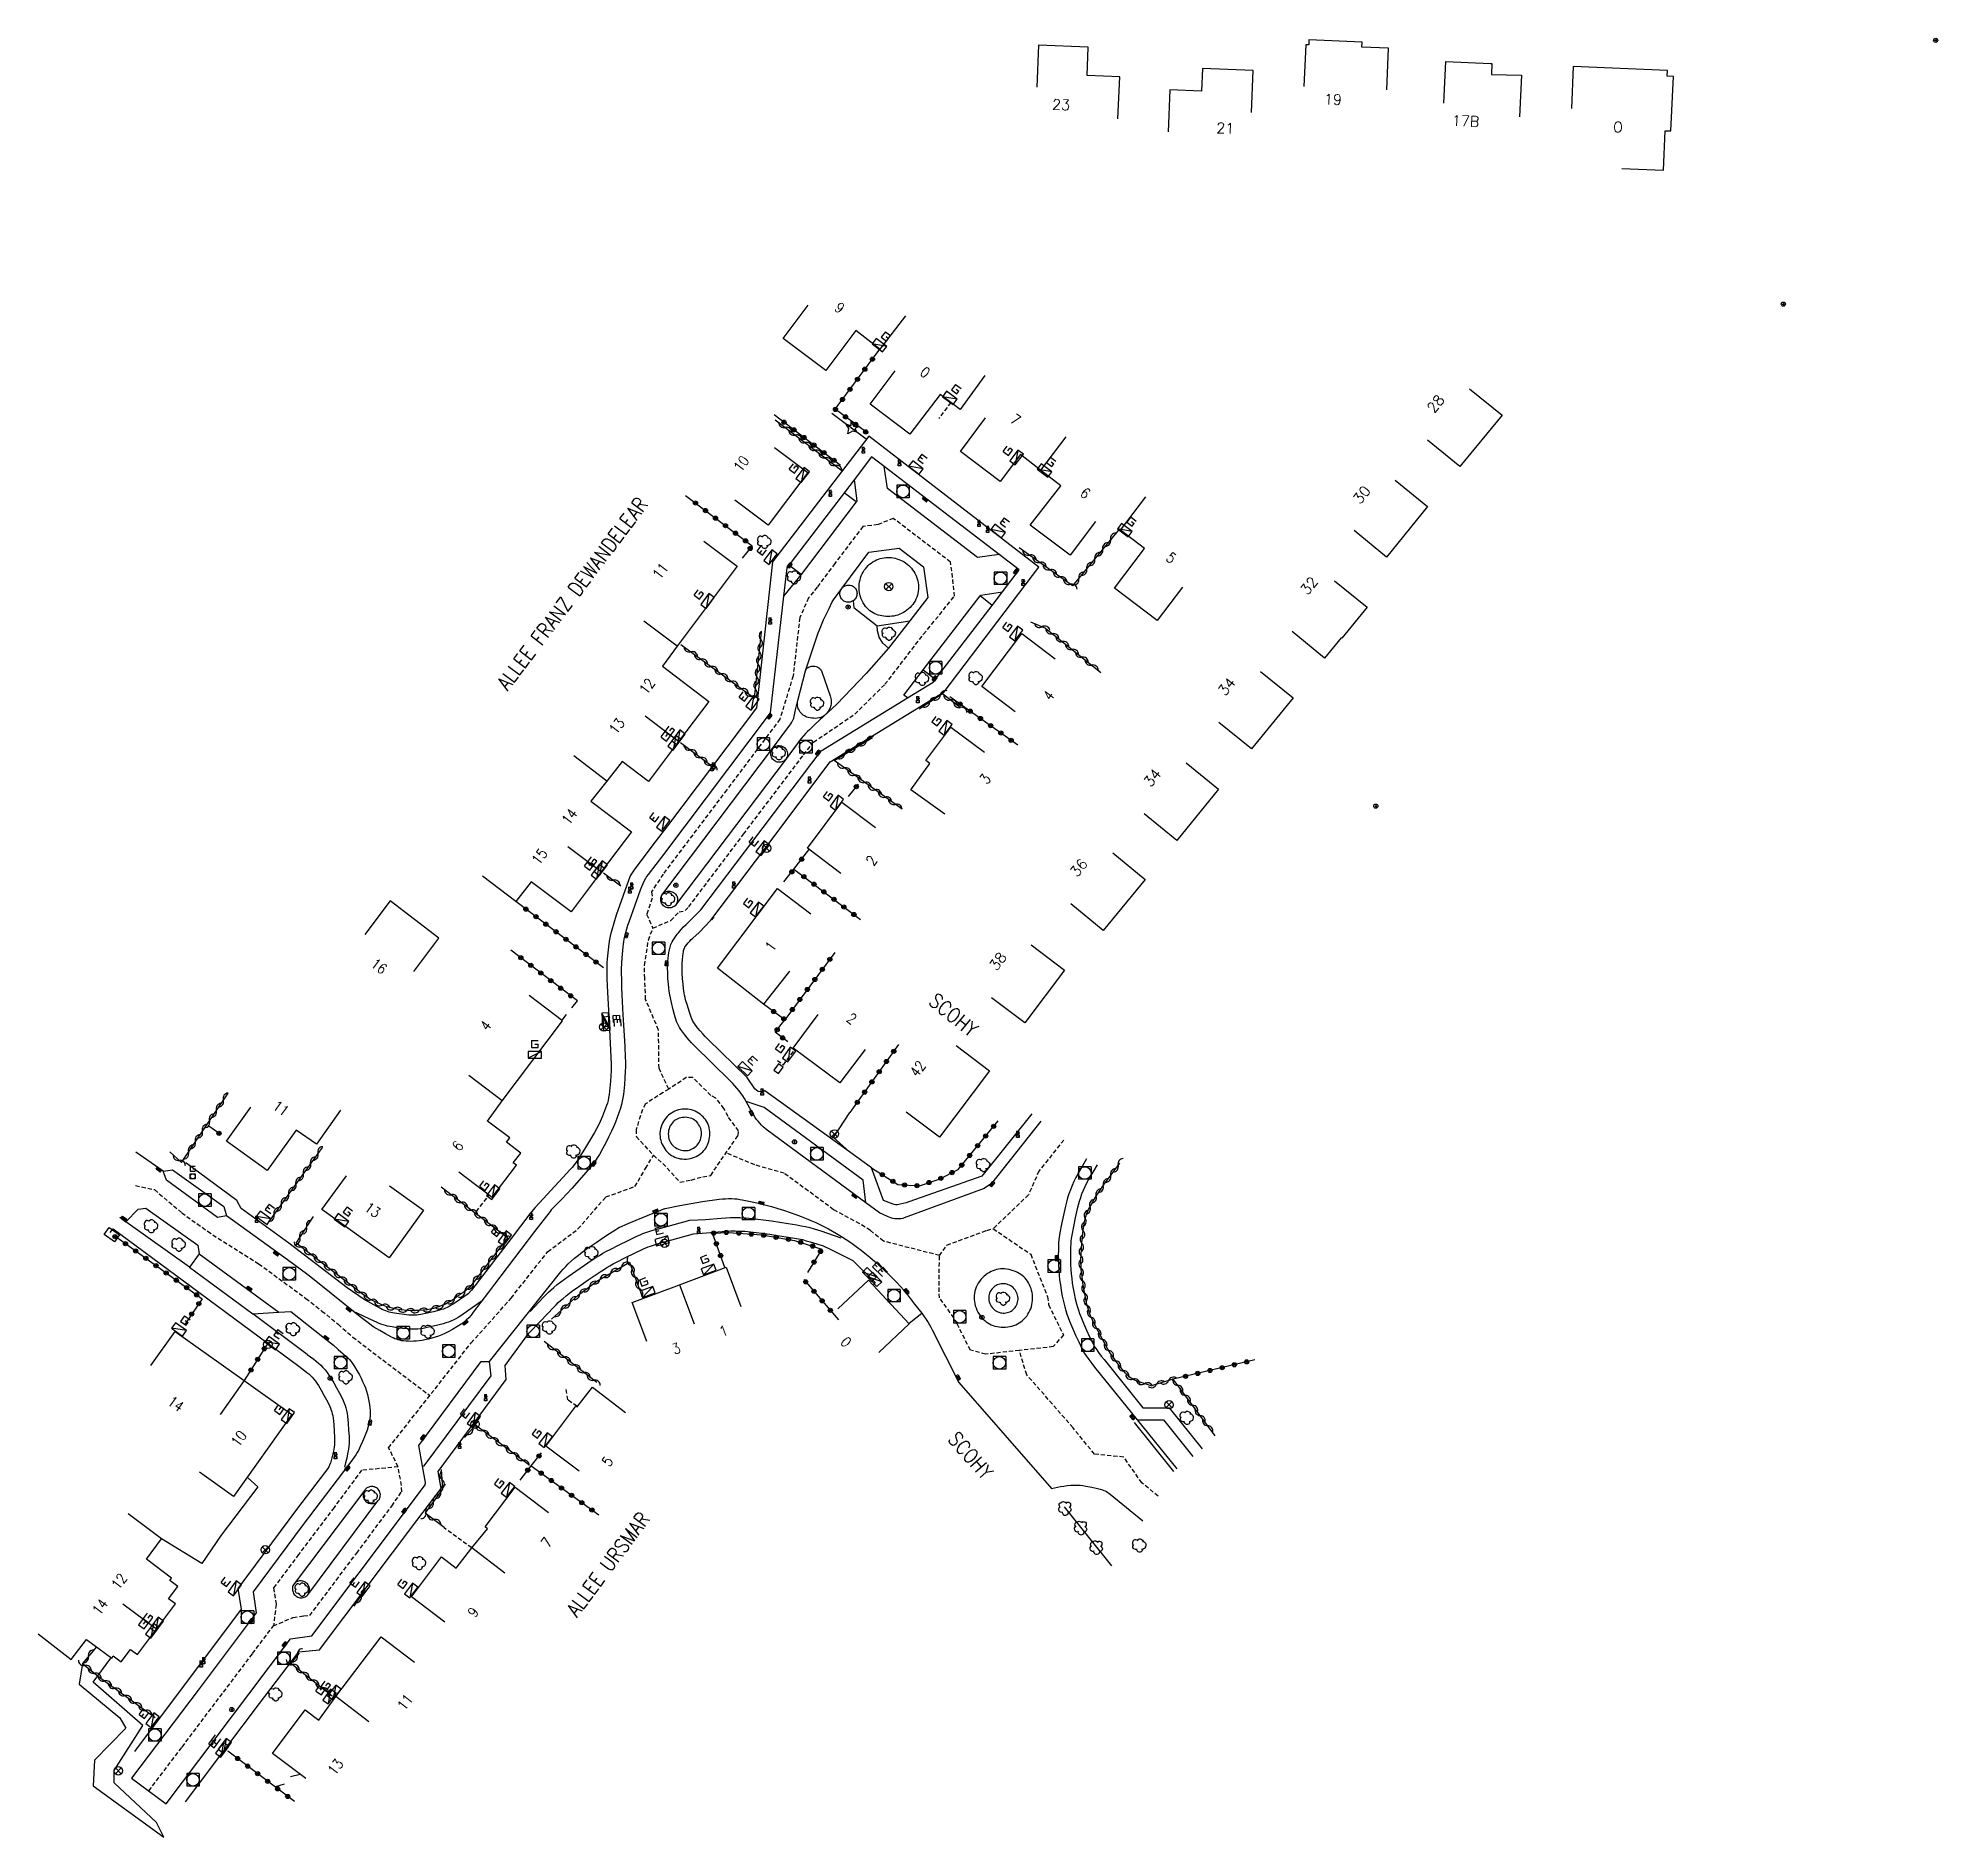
# Model space of a CAD drawing. Header units: millimetres. Extents: x 145512 to 146000, y 142000 to 142988.
# Drawn here: x 145768.9 to 145996, y 142564.5 to 142779.6 of the extents above; entities that cross this region are included whole.
import ezdxf
from ezdxf.enums import TextEntityAlignment as Align

# ---------------------------------------------------------------- set-up
doc = ezdxf.new("R2010")
doc.units = ezdxf.units.MM
doc.linetypes.add('DASHED', pattern=[0.75, 0.5, -0.25])
doc.layers.get('0').update_dxf_attribs({"linetype": 'CONTINUOUS'})
for name, color, linetype in [('w0001', 6, 'DASHED'), ('w0003', 5, 'CONTINUOUS'), ('w0008', 7, 'CONTINUOUS'), ('w0014', 7, 'CONTINUOUS'), ('w0100', 7, 'CONTINUOUS'), ('W0101', 7, 'CONTINUOUS'), ('w0105', 7, 'CONTINUOUS'), ('w0112', 1, 'DASHED'), ('w0210', 2, 'CONTINUOUS'), ('w0212', 2, 'CONTINUOUS'), ('w0300', 7, 'CONTINUOUS'), ('w0302', 3, 'CONTINUOUS'), ('w0305', 3, 'CONTINUOUS'), ('w0308', 3, 'CONTINUOUS'), ('w0310', 3, 'CONTINUOUS'), ('w0322', 7, 'CONTINUOUS'), ('w0323', 7, 'CONTINUOUS'), ('w0400', 7, 'CONTINUOUS'), ('w0412', 7, 'CONTINUOUS'), ('w0420', 7, 'CONTINUOUS'), ('w0425', 7, 'CONTINUOUS'), ('w0430', 7, 'CONTINUOUS'), ('w0432', 7, 'CONTINUOUS'), ('w0469', 7, 'CONTINUOUS'), ('W0856', 7, 'CONTINUOUS'), ('w0989', 7, 'CONTINUOUS'), ('W0991', 7, 'CONTINUOUS'), ('w1102', 7, 'CONTINUOUS'), ('w1336', 3, 'CONTINUOUS'), ('w1338', 7, 'CONTINUOUS'), ('w1471', 7, 'CONTINUOUS')]:
    doc.layers.add(name, color=color, linetype=linetype)
doc.styles.get("Standard").update_dxf_attribs({"font": 'romans.shx', "width": 0.85})

msp = doc.modelspace()

# ---------------------------------------------------------------- texts
at = {"layer": 'w0989', "width": 0.85}
for s, rotation, p in [('ALLEE FRANZ DEWANDELEAR', 52.9178, (145824.3, 142701.99)), ('SCOHY', 320.6423, (145875.78, 142664.87)), ('SCOHY', 311.1631, (145878.21, 142612.59)), ('ALLEE URSMAR', 53.287, (145832.6, 142591.21))]:
    msp.add_text(s, height=1.75, rotation=rotation, dxfattribs=at).set_placement(p, align=Align.MIDDLE_LEFT)
at = {"layer": 'W0991'}
for s, rotation, p in [('23', 357.7314, (145891.19, 142771.62)), ('19', 357.5107, (145923.69, 142772.25)), ('21', 357.5985, (145910.82, 142768.82)), ('17B', 357.5671, (145939.54, 142769.67)), ('O', 357.7413, (145957.76, 142768.95)), ('28', 50.703, (145935.96, 142735.87)), ('30', 50.8081, (145927.12, 142724.99)), ('32', 50.7938, (145920.83, 142714.13)), ('34', 50.8906, (145910.99, 142702.07)), ('34', 50.7622, (145902.09, 142691.16)), ('36', 50.6948, (145893.3, 142680.4)), ('38', 53.0772, (145883.63, 142669.22))]:
    msp.add_text(s, height=1.25, rotation=rotation, dxfattribs=at).set_placement(p, align=Align.MIDDLE_CENTER)
at = {"layer": 'W0991', "width": 0.85}
for s, rotation, p in [('9', 323.0566, (145864.72, 142747.34)), ('0', 323.0924, (145874.93, 142739.63)), ('7', 323.057, (145885.74, 142733.98)), ('10', 53.0097, (145852.95, 142728.7)), ('6', 323.1912, (145894.08, 142725.18)), ('11', 53.1021, (145843.28, 142715.87)), ('5', 322.8207, (145904.35, 142717.46)), ('12', 52.9882, (145841.68, 142702.1)), ('4', 52.811, (145889.69, 142701)), ('13', 52.8239, (145838.08, 142697.34)), ('3', 53.1623, (145882.12, 142691.02)), ('14', 53.073, (145832.42, 142686.51)), ('15', 52.8821, (145828.83, 142681.74)), ('2', 53.1038, (145868.52, 142681.28)), ('1', 52.873, (145856.46, 142671)), ('16', 322.8082, (145809.66, 142668.63)), ('4', 53.042, (145822.39, 142661.54)), ('2', 323.197, (145866.15, 142662.37)), ('42', 53.0431, (145874.05, 142656.37)), ('11', 324.2451, (145797.93, 142651.65)), ('6', 52.8764, (145819.05, 142647.15)), ('13', 324.2545, (145808.89, 142639.49)), ('1', 20.6392, (145850.83, 142625.04)), ('3', 20.404, (145845.19, 142622.93)), ('0', 313.0648, (145865.48, 142623.71)), ('14', 324.584, (145785.36, 142616.32)), ('10', 54.3637, (145792.89, 142612.17)), ('5', 53.0115, (145836.96, 142609.44)), ('7', 52.8276, (145829.7, 142599.74)), ('12', 53.0987, (145778.58, 142595.09)), ('14', 53.1524, (145776.3, 142592.05)), ('9', 52.9026, (145820.9, 142591.41)), ('11', 52.6903, (145812.76, 142580.65)), ('13', 53.0039, (145804.45, 142572.91))]:
    msp.add_text(s, height=1.25, rotation=rotation, dxfattribs=at).set_placement(p, align=Align.MIDDLE_CENTER)

# ---------------------------------------------------------------- blocks, each defined once
blk = doc.blocks.new('T856')
for p, q in [((-0.125, 0), (0.125, 0)), ((0, 0.125), (0, -0.125))]:
    blk.add_line(p, q)
blk.add_ellipse((0, 0), major_axis=(-0.177, 0.177), ratio=1, start_param=3.9269908, end_param=10.2101761)
blk = doc.blocks.new('T420')
for p, q in [((0.75, 0.75), (-0.75, 0.75)), ((-0.75, 0.75), (-0.75, -0.75)), ((0.75, 0.75), (0.75, -0.75)), ((0.75, -0.75), (-0.75, -0.75))]:
    blk.add_line(p, q)
blk.add_ellipse((0, 0), major_axis=(-0.53, 0.53), ratio=1, start_param=3.926991, end_param=10.210176)
blk = doc.blocks.new('T400')
for p, q in [((-0.15, 0.3), (0.15, 0.3)), ((-0.15, -0.25), (-0.15, 0.3)), ((-0.15, 0.15), (0.15, 0.15)), ((-0.15, 0), (0.15, 0)), ((0.15, 0.3), (0.15, -0.25)), ((-0.15, -0.15), (0.15, -0.15)), ((-0.15, -0.25), (-0.15, -0.3)), ((-0.15, -0.3), (0.15, -0.3)), ((0.15, -0.3), (0.15, -0.25))]:
    blk.add_line(p, q)
blk = doc.blocks.new('T300')
for p, q in [((-0.8, 0.51), (-0.86, 0.34)), ((-0.86, 0.34), (-0.86, 0.17)), ((-0.86, 0.17), (-0.74, 0.06)), ((-0.69, 0.63), (-0.8, 0.51)), ((-0.8, -0.06), (-0.74, 0.06)), ((-0.74, 0.06), (-0.69, 0.11)), ((-0.57, 0.69), (-0.69, 0.63)), ((-0.46, 0.69), (-0.57, 0.69)), ((-0.29, 0.63), (-0.46, 0.69)), ((-0.29, 0.63), (-0.17, 0.74)), ((-0.23, 0.57), (-0.29, 0.63)), ((-0.17, 0.74), (-0.06, 0.8)), ((-0.06, 0.8), (0.06, 0.8)), ((0.06, 0.8), (0.23, 0.74)), ((0.23, 0.74), (0.34, 0.63)), ((0.34, 0.63), (0.4, 0.51)), ((0.46, 0.46), (0.34, 0.46)), ((0.4, 0.51), (0.4, 0.46)), ((0.57, 0.4), (0.46, 0.46)), ((0.57, 0.4), (0.69, 0.29)), ((0.69, 0.29), (0.74, 0.17)), ((0.74, 0.06), (0.69, -0.17)), ((0.74, 0.17), (0.74, 0.06)), ((-0.8, -0.17), (-0.8, -0.06)), ((-0.8, -0.23), (-0.8, -0.17)), ((-0.74, -0.34), (-0.8, -0.23)), ((-0.69, -0.4), (-0.74, -0.34)), ((-0.51, -0.46), (-0.69, -0.4)), ((-0.4, -0.46), (-0.51, -0.46)), ((-0.4, -0.46), (-0.34, -0.46)), ((-0.34, -0.46), (-0.34, -0.4)), ((-0.34, -0.51), (-0.34, -0.46)), ((-0.29, -0.63), (-0.34, -0.51)), ((-0.17, -0.74), (-0.29, -0.63)), ((-0.06, -0.8), (-0.17, -0.74)), ((0.06, -0.8), (-0.06, -0.8)), ((0.17, -0.74), (0.06, -0.8)), ((0.23, -0.69), (0.17, -0.74)), ((0.29, -0.46), (0.23, -0.46)), ((0.29, -0.63), (0.23, -0.69)), ((0.46, -0.4), (0.29, -0.46)), ((0.34, -0.51), (0.29, -0.63)), ((0.34, -0.51), (0.34, -0.46)), ((0.57, -0.34), (0.46, -0.4)), ((0.63, -0.29), (0.57, -0.34)), ((0.69, -0.17), (0.63, -0.29))]:
    blk.add_line(p, q)
blk = doc.blocks.new('T425')
for p, q in [((-0.15, 0.6), (0.15, 0.6)), ((-0.15, 0.6), (-0.15, 0.3)), ((-0.15, 0.3), (0.15, 0.3)), ((-0.15, 0.15), (0.15, 0.15)), ((-0.15, -0.15), (-0.15, 0.15)), ((0, 0.45), (0.15, 0.45)), ((0.15, 0.45), (0.15, 0.3)), ((0.15, 0.15), (0.15, -0.15)), ((0.15, -0.15), (-0.15, -0.15))]:
    blk.add_line(p, q)
blk.add_ellipse((0, 0), major_axis=(-0.106, 0.106), ratio=1, start_param=3.926991, end_param=10.210176)
blk = doc.blocks.new('t432')
at = {"flags": 128}
for points in [[(0.8, 0.8), (-0.8, 0.8)], [(-0.8, 0.8), (-0.8, 0)], [(0.8, 0.8), (-0.8, 0)], [(-0.8, 0), (0.8, 0)], [(-0.4, 2.1), (-0.4, 1.3)], [(-0.4, 1.3), (0.4, 1.3)], [(-0.39, 2.1), (0.41, 2.1)], [(0, 1.7), (0.4, 1.7)], [(0.4, 1.3), (0.4, 1.7)], [(0.8, 0), (0.8, 0.8)]]:
    blk.add_lwpolyline(points, dxfattribs=at)
blk = doc.blocks.new('T469')
at = {"color": 0, "linetype": 'Continuous', "flags": 128}
for points in [[(-0.35, 0.35), (0.35, -0.35)], [(-0.35, -0.35), (0.35, 0.35)]]:
    blk.add_lwpolyline(points, dxfattribs=at)
at = {"color": 0, "linetype": 'Continuous'}
blk.add_circle((0, 0), 0.5, dxfattribs=at)
blk = doc.blocks.new('t430')
at = {"flags": 128}
for points in [[(0.8, 0.8), (-0.8, 0.8)], [(-0.8, 0.8), (-0.8, 0)], [(0.8, 0.8), (-0.8, 0)], [(-0.8, 0), (0.8, 0)], [(-0.4, 2.1), (0.4, 2.1)], [(-0.4, 2.1), (-0.4, 1.3)], [(-0.4, 1.7), (0, 1.7)], [(-0.4, 1.3), (0.4, 1.3)], [(0.8, 0), (0.8, 0.8)]]:
    blk.add_lwpolyline(points, dxfattribs=at)
blk = doc.blocks.new('T1471')
at = {"color": 0, "linetype": 'Continuous', "flags": 128}
blk.add_lwpolyline([(-0.75, -0.5), (-0.75, 0.5), (0.75, 0.5), (0.75, -0.5), (-0.75, -0.5)], dxfattribs=at)
blk = doc.blocks.new('t412')
for p, q in [((-0.3, 1.2), (0.3, 1.2)), ((-0.3, 1.2), (-0.3, 0.6)), ((-0.3, 0.6), (0.3, 0.6)), ((-0.3, 0.3), (0.3, 0.3)), ((-0.3, -0.3), (-0.3, 0.3)), ((0, 0.9), (0.3, 0.9)), ((0.3, 0.9), (0.3, 0.6)), ((0.3, 0.3), (0.3, -0.3)), ((0.3, -0.3), (-0.3, -0.3))]:
    blk.add_line(p, q)
blk.add_ellipse((0, 0), major_axis=(0.212, 0.212), ratio=1, start_param=5.497787, end_param=11.780972)
blk = doc.blocks.new('t322o')
at = {"color": 0, "linetype": 'Continuous'}
for radius in [0.25, 0.15]:
    blk.add_circle((0, 0), radius, dxfattribs=at)
blk = doc.blocks.new('t310o')
at = {"color": 0, "linetype": 'Continuous'}
for centre, start, end in [((-0.5, 0.38), 216.8699, 323.1304), ((0.5, -0.37), 36.8699, 143.1303)]:
    blk.add_arc(centre, 0.625, start, end, dxfattribs=at)
blk = doc.blocks.new('t302o')
for p, q in [((-0.8, 0.51), (-0.86, 0.34)), ((-0.86, 0.34), (-0.86, 0.17)), ((-0.86, 0.17), (-0.74, 0.06)), ((-0.69, 0.63), (-0.8, 0.51)), ((-0.8, -0.06), (-0.74, 0.06)), ((-0.74, 0.06), (-0.69, 0.11)), ((-0.57, 0.69), (-0.69, 0.63)), ((-0.46, 0.69), (-0.57, 0.69)), ((-0.29, 0.63), (-0.46, 0.69)), ((-0.29, 0.63), (-0.17, 0.74)), ((-0.23, 0.57), (-0.29, 0.63)), ((-0.17, 0.74), (-0.06, 0.8)), ((-0.06, 0.8), (0.06, 0.8)), ((0.06, 0.8), (0.23, 0.74)), ((0.23, 0.74), (0.34, 0.63)), ((0.34, 0.63), (0.4, 0.51)), ((0.46, 0.46), (0.34, 0.46)), ((0.4, 0.51), (0.4, 0.46)), ((0.57, 0.4), (0.46, 0.46)), ((0.57, 0.4), (0.69, 0.29)), ((0.69, 0.29), (0.74, 0.17)), ((0.74, 0.06), (0.69, -0.17)), ((0.74, 0.17), (0.74, 0.06)), ((-0.8, -0.17), (-0.8, -0.06)), ((-0.8, -0.23), (-0.8, -0.17)), ((-0.74, -0.34), (-0.8, -0.23)), ((-0.69, -0.4), (-0.74, -0.34)), ((-0.51, -0.46), (-0.69, -0.4)), ((-0.4, -0.46), (-0.51, -0.46)), ((-0.4, -0.46), (-0.34, -0.46)), ((-0.34, -0.46), (-0.34, -0.4)), ((-0.34, -0.51), (-0.34, -0.46)), ((-0.29, -0.63), (-0.34, -0.51)), ((-0.17, -0.74), (-0.29, -0.63)), ((-0.06, -0.8), (-0.17, -0.74)), ((0.06, -0.8), (-0.06, -0.8)), ((0.17, -0.74), (0.06, -0.8)), ((0.23, -0.69), (0.17, -0.74)), ((0.29, -0.46), (0.23, -0.46)), ((0.29, -0.63), (0.23, -0.69)), ((0.46, -0.4), (0.29, -0.46)), ((0.34, -0.51), (0.29, -0.63)), ((0.34, -0.51), (0.34, -0.46)), ((0.57, -0.34), (0.46, -0.4)), ((0.63, -0.29), (0.57, -0.34)), ((0.69, -0.17), (0.63, -0.29))]:
    blk.add_line(p, q)
blk = doc.blocks.new('t305o')
for p, q in [((-0.77, 0), (-0.28, 0.21)), ((-0.28, -0.21), (-0.77, 0)), ((-0.28, 0.21), (0, 0.83)), ((0, 0.83), (0.28, 0.21)), ((0.28, 0.21), (0.83, 0)), ((0.83, 0), (0.28, -0.21)), ((-0.49, -0.63), (-0.28, -0.21)), ((0, -0.35), (-0.49, -0.63)), ((0.56, -0.63), (0, -0.35)), ((0.28, -0.21), (0.56, -0.63))]:
    blk.add_line(p, q)
blk = doc.blocks.new('t323o')
at = {"color": 0, "linetype": 'Continuous'}
for radius in [0.25, 0.15]:
    blk.add_circle((0, 0), radius, dxfattribs=at)

# ---------------------------------------------------------------- linework, layer by layer
at = {"layer": 'w0001'}
for points in [[(145844.28, 142653.94), (145843.12, 142656.43), (145843.06, 142661), (145841.52, 142664.66), (145841.41, 142667.18), (145841.39, 142668.73), (145841.85, 142671.75), (145842.4, 142673.18), (145844.54, 142674.11), (145845.52, 142675.12), (145846.24, 142675.28), (145846.67, 142675.72), (145853.22, 142684.4), (145860.41, 142693.89), (145861.59, 142695.42), (145866.53, 142698.77), (145870.13, 142702.33), (145874.75, 142708.31), (145878.43, 142712.86), (145878.22, 142715.11), (145877.96, 142716.94), (145872.59, 142721.06), (145871.13, 142722.17), (145869.3, 142721.43), (145867.49, 142721.19), (145864.14, 142716.78), (145862.04, 142713.95), (145860.99, 142712.65), (145859.95, 142710.31), (145859.15, 142703.34), (145857.58, 142698.18), (145851.21, 142689.72), (145843.61, 142679.64), (145842.22, 142677.51), (145842.32, 142676.75), (145841.64, 142674.84), (145842.4, 142673.18)], [(145841.52, 142644.46), (145842.45, 142646.03), (145843.58, 142645.04), (145845.62, 142642.82), (145846.98, 142643.07), (145848.34, 142643.47), (145849.33, 142643.6), (145849.7, 142644.24), (145852.57, 142648.38), (145852.63, 142648.95), (145851.37, 142650.66), (145850.88, 142651.63), (145849.92, 142652.86), (145849.32, 142653.19), (145847.16, 142655.31), (145846.38, 142655.31), (145844.28, 142653.94), (145843.61, 142653.54), (145841.51, 142652.17), (145841.13, 142651.5), (145840.39, 142649.1), (145840.41, 142648.25), (145842.45, 142646.03)], [(145876.64, 142634.04), (145869.94, 142635.77), (145868.4, 142637.03), (145867.11, 142637.85), (145863.99, 142639.52), (145858.1, 142643.87), (145854.57, 142644.88), (145851.13, 142646.31)], [(145891.5, 142647.85), (145888.54, 142644.14), (145887.28, 142641.3), (145883.08, 142637.25)], [(145811.94, 142608.77), (145810.8, 142611.05), (145820.67, 142623.6), (145825.44, 142628.95), (145829.81, 142634.5), (145833.43, 142637.22), (145836.77, 142641.05), (145840.24, 142642.3), (145841.52, 142644.46)], [(145780.54, 142642.42), (145782.81, 142641.92), (145786.06, 142639.16), (145789.16, 142636.95), (145789.78, 142636.52), (145795.26, 142633.06), (145800.92, 142628.92), (145802.82, 142627.41), (145804.77, 142625.83), (145806.51, 142624.29), (145807.72, 142623.37), (145815.74, 142617.32)], [(145902.79, 142605.28), (145900.85, 142606.87), (145898.67, 142609.95), (145895.16, 142610.3), (145892.61, 142613.46), (145887.07, 142619.79), (145886.19, 142622.7)], [(145782.14, 142570.03), (145786.12, 142575.29), (145791.06, 142581.85), (145794.53, 142586.47), (145797.03, 142589.78), (145799.39, 142590.78), (145800.66, 142590.96), (145801.37, 142591.02), (145806.98, 142598.47), (145811.17, 142604.09), (145812.36, 142605.81), (145812.33, 142606.55), (145811.94, 142608.77), (145807.56, 142608.37), (145804.27, 142603.93), (145800.04, 142598.32), (145797.05, 142594.31), (145797.16, 142593.59), (145797.35, 142592.34), (145797.03, 142589.78)]]:
    msp.add_lwpolyline(points, dxfattribs=at)
msp.add_lwpolyline([(145876.64, 142634.04), (145877.53, 142635.29), (145882.31, 142637.05), (145883.08, 142637.25), (145887.55, 142634.2), (145889.57, 142629.12), (145889.69, 142628.16), (145891.46, 142624.56), (145890.25, 142623.15), (145886.19, 142622.7), (145882.14, 142622.24), (145880.34, 142622.74), (145878.75, 142625.88), (145878.36, 142626.6), (145876.65, 142628.98), (145876.6, 142629.72)], close=True, dxfattribs=at)
at = {"layer": 'w0003'}
for points in [[(145900.28, 142614.39), (145905.02, 142608.53)], [(145899.9, 142614.08), (145904.64, 142608.22)]]:
    msp.add_lwpolyline(points, dxfattribs=at)
at = {"layer": 'w0008'}
for points in [[(145888.78, 142650.09), (145882.86, 142642.67), (145882, 142642.06), (145872.44, 142638.55), (145872.26, 142638.49), (145872.08, 142638.45), (145871.9, 142638.43), (145871.71, 142638.42), (145871.52, 142638.42), (145871.3, 142638.45), (145871.07, 142638.49), (145870.85, 142638.54), (145870.63, 142638.62), (145870.42, 142638.7), (145869.47, 142639.13), (145867.85, 142640.34), (145856.06, 142649.05), (145855.82, 142649.23), (145855.59, 142649.43), (145855.37, 142649.64), (145855.16, 142649.86), (145854.97, 142650.09), (145854.79, 142650.32), (145854.62, 142650.56), (145854.46, 142650.81), (145854.24, 142651.2), (145854.03, 142651.58), (145853.79, 142652.03), (145853.54, 142652.47), (145853.35, 142652.8), (145853.14, 142653.12), (145852.92, 142653.44), (145852.69, 142653.75), (145852.44, 142654.05), (145852.18, 142654.35), (145851.91, 142654.64), (145851.64, 142654.93), (145847.31, 142659.17), (145847.02, 142659.46), (145846.74, 142659.77), (145846.47, 142660.08), (145846.21, 142660.41), (145845.96, 142660.74), (145845.73, 142661.08), (145845.58, 142661.31), (145845.45, 142661.55), (145845.34, 142661.79), (145845.23, 142662.03), (145845.14, 142662.29), (145845.06, 142662.54), (145844.83, 142663.43), (145844.62, 142664.31), (145844.42, 142665.2), (145844.34, 142665.63), (145844.28, 142666.06), (145844.24, 142666.49), (145844.19, 142667.15), (145844.16, 142667.81), (145844.15, 142668.47), (145844.15, 142668.84), (145844.17, 142669.21), (145844.2, 142669.58), (145844.24, 142669.92), (145844.29, 142670.25), (145844.36, 142670.58), (145844.44, 142670.91), (145844.48, 142671.08), (145844.54, 142671.24), (145844.61, 142671.4), (145844.7, 142671.56), (145844.82, 142671.76), (145845.3, 142672.45), (145845.45, 142672.64), (145845.6, 142672.83), (145845.76, 142673.01), (145846.06, 142673.32), (145846.37, 142673.63), (145846.68, 142673.93), (145847.26, 142674.48), (145848.13, 142675.37), (145854.44, 142683.74), (145862.49, 142694.36), (145872.82, 142700.7), (145872.38, 142701.05), (145874.69, 142704.05), (145881.51, 142712.9), (145881.61, 142712.99), (145884.18, 142713.39), (145886.19, 142716.02), (145883.79, 142717.86), (145881.19, 142717.51), (145870.45, 142725.75), (145870.03, 142728.38), (145868.54, 142729.52), (145866.45, 142726.79), (145866.78, 142724.27), (145866.68, 142724.14), (145860.1, 142715.46), (145858, 142712.86), (145856.4, 142698.92), (145843.65, 142682), (145841.81, 142679.59), (145841.64, 142679.35), (145841.49, 142679.11), (145841.35, 142678.85), (145841.17, 142678.49), (145841.01, 142678.11), (145840.87, 142677.74), (145839.5, 142673.91), (145839.36, 142673.48), (145839.22, 142673.05), (145839.1, 142672.61), (145838.98, 142672.17), (145838.92, 142671.87), (145838.86, 142671.56), (145838.82, 142671.25), (145838.79, 142670.95), (145838.68, 142669.64), (145838.59, 142668.33), (145838.58, 142668.1), (145838.58, 142667.87), (145838.62, 142666.95), (145838.65, 142666.03), (145838.72, 142664.43), (145838.8, 142662.82), (145838.87, 142661.57), (145838.94, 142660.33), (145839.02, 142659.03), (145839.08, 142657.74), (145839.1, 142657.18), (145839.11, 142656.62), (145839.09, 142656.06), (145839.05, 142655.27), (145839, 142654.48), (145838.92, 142653.7), (145838.87, 142653.29), (145838.8, 142652.88), (145838.72, 142652.48), (145838.62, 142652.08), (145838.51, 142651.68), (145838.33, 142651.11), (145838.13, 142650.55), (145837.91, 142649.99), (145837.68, 142649.44), (145837.44, 142648.9), (145837.1, 142648.19), (145836.75, 142647.5), (145836.38, 142646.81), (145835.99, 142646.13), (145835.74, 142645.73), (145835.47, 142645.33), (145835.19, 142644.95), (145834.89, 142644.58), (145834.37, 142643.97), (145833.85, 142643.38), (145832.68, 142642.07), (145831.51, 142640.78), (145831.2, 142640.45), (145830.88, 142640.13), (145830.55, 142639.82), (145830.39, 142639.66), (145830.23, 142639.49), (145830.09, 142639.31), (145828.23, 142636.92), (145823.34, 142630.46), (145822.73, 142629.68), (145820.91, 142627.26), (145820.65, 142626.93), (145820.37, 142626.61), (145820.08, 142626.3), (145819.89, 142626.13), (145819.69, 142625.97), (145819.48, 142625.82), (145818.97, 142625.51), (145818.44, 142625.2), (145817.91, 142624.92), (145817.53, 142624.74), (145817.15, 142624.57), (145816.77, 142624.42), (145816.37, 142624.29), (145815.96, 142624.16), (145815.55, 142624.05), (145815.13, 142623.96), (145814.8, 142623.89), (145814.46, 142623.84), (145814.11, 142623.81), (145813.77, 142623.79), (145813.47, 142623.78), (145813.17, 142623.79), (145812.87, 142623.8), (145812.57, 142623.83), (145812.36, 142623.86), (145812.15, 142623.91), (145811.94, 142623.96), (145811.74, 142624.03), (145811.54, 142624.1), (145811.34, 142624.19), (145811.15, 142624.29), (145810.44, 142624.68), (145809.74, 142625.08), (145809.04, 142625.49), (145808.76, 142625.67), (145808.5, 142625.86), (145807.55, 142626.59), (145806.61, 142627.34), (145802.71, 142630.5), (145801.13, 142631.74), (145798.71, 142633.53), (145791.4, 142638.78), (145790.33, 142638.6), (145784.25, 142643.05), (145783.83, 142644.12), (145780.59, 142646.4)], [(145860.63, 142703.94), (145860.66, 142704.04), (145860.71, 142704.13), (145860.78, 142704.22), (145860.85, 142704.29), (145860.94, 142704.35), (145861.07, 142704.41), (145861.21, 142704.46), (145861.35, 142704.49), (145861.49, 142704.51), (145861.64, 142704.51), (145861.76, 142704.5), (145861.89, 142704.47), (145862.01, 142704.43), (145862.12, 142704.37), (145862.23, 142704.3), (145862.32, 142704.22), (145862.41, 142704.14), (145862.48, 142704.04), (145862.54, 142703.93), (145862.59, 142703.82), (145863.58, 142700.97), (145863.63, 142700.8), (145863.67, 142700.63), (145863.7, 142700.46), (145863.71, 142700.29), (145863.71, 142700.12), (145863.69, 142699.96), (145863.66, 142699.81), (145863.62, 142699.66), (145863.57, 142699.52), (145863.51, 142699.38), (145863.41, 142699.21), (145863.3, 142699.05), (145863.17, 142698.88), (145863.03, 142698.73), (145862.92, 142698.62), (145862.8, 142698.53), (145862.68, 142698.46), (145862.54, 142698.39), (145862.4, 142698.34), (145862.25, 142698.31), (145862.04, 142698.28), (145861.83, 142698.26), (145861.61, 142698.27), (145861.4, 142698.28), (145861.18, 142698.31), (145860.97, 142698.36), (145860.81, 142698.41), (145860.65, 142698.48), (145860.5, 142698.56), (145860.36, 142698.65), (145860.23, 142698.76), (145860.11, 142698.88), (145860, 142699.01), (145859.9, 142699.15), (145859.82, 142699.3), (145859.76, 142699.44), (145859.71, 142699.6), (145859.68, 142699.76), (145859.66, 142699.92), (145859.66, 142700.08), (145859.68, 142700.24), (145859.71, 142700.4)], [(145872.56, 142700.91), (145872.38, 142701.05), (145874.69, 142704.05), (145875.95, 142703.09)], [(145843.57, 142677.28), (145843.67, 142677.38), (145843.78, 142677.45), (145843.89, 142677.52), (145844.02, 142677.57), (145844.15, 142677.6), (145844.28, 142677.61), (145844.42, 142677.61), (145844.55, 142677.58), (145844.68, 142677.54), (145844.81, 142677.49), (145844.92, 142677.42)], [(145844.92, 142677.42), (145845.02, 142677.34), (145845.11, 142677.24), (145845.18, 142677.14), (145845.25, 142677.03), (145845.29, 142676.91), (145845.33, 142676.79), (145845.35, 142676.67), (145845.35, 142676.55), (145845.34, 142676.42), (145845.31, 142676.3), (145845.27, 142676.19), (145845.21, 142676.08)], [(145894.22, 142645.62), (145893.22, 142643.85), (145892.96, 142643.37), (145892.72, 142642.89), (145892.5, 142642.4), (145892.3, 142641.9), (145892.12, 142641.42), (145891.96, 142640.93), (145891.82, 142640.43), (145891.7, 142639.93), (145891.47, 142638.87), (145891.25, 142637.81), (145891.04, 142636.75), (145890.99, 142636.49), (145890.95, 142636.22), (145890.92, 142635.95), (145890.89, 142635.53), (145890.87, 142635.11), (145890.86, 142634.69), (145890.85, 142634.09), (145890.86, 142633.49), (145890.87, 142632.89), (145890.9, 142632.3), (145890.95, 142631.71), (145891.01, 142631.12), (145891.1, 142630.53), (145891.21, 142629.86), (145891.33, 142629.2), (145891.47, 142628.55), (145891.63, 142627.9), (145891.75, 142627.47), (145891.89, 142627.04), (145892.04, 142626.62), (145892.2, 142626.2), (145892.55, 142625.37), (145892.91, 142624.54), (145893.29, 142623.72), (145893.68, 142622.91), (145893.83, 142622.62), (145893.99, 142622.34), (145894.17, 142622.07), (145894.5, 142621.61), (145894.84, 142621.15), (145895.19, 142620.7), (145900.28, 142614.39), (145903.41, 142614.4), (145906.93, 142610.03)], [(145895.48, 142644.9), (145894.48, 142643.14), (145894.24, 142642.71), (145894.03, 142642.27), (145893.83, 142641.83), (145893.64, 142641.38), (145893.49, 142640.94), (145893.34, 142640.51), (145893.22, 142640.06), (145893.11, 142639.61), (145892.88, 142638.57), (145892.66, 142637.52), (145892.46, 142636.48), (145892.42, 142636.26), (145892.39, 142636.04), (145892.36, 142635.82), (145892.33, 142635.44), (145892.31, 142635.05), (145892.3, 142634.66), (145892.3, 142634.09), (145892.3, 142633.52), (145892.32, 142632.95), (145892.35, 142632.39), (145892.39, 142631.84), (145892.45, 142631.29), (145892.52, 142630.74), (145892.63, 142630.12), (145892.75, 142629.49), (145892.88, 142628.87), (145893.03, 142628.26), (145893.14, 142627.87), (145893.26, 142627.5), (145893.39, 142627.12), (145893.54, 142626.74), (145893.88, 142625.94), (145894.23, 142625.14), (145894.6, 142624.34), (145894.97, 142623.56), (145895.1, 142623.32), (145895.22, 142623.1), (145895.37, 142622.88), (145895.67, 142622.45), (145895.98, 142622.03), (145896.32, 142621.6), (145900.97, 142615.84), (145904.1, 142615.84), (145908.05, 142610.94)], [(145778.65, 142638.61), (145779.39, 142638.09), (145780.87, 142639.6), (145781.79, 142639.72), (145787.98, 142635.3), (145788.16, 142634.25), (145797.67, 142627.27), (145799.12, 142627.34), (145802.93, 142624.32), (145804.19, 142623.32), (145804.78, 142622.82), (145805.37, 142622.3), (145805.95, 142621.78), (145806.12, 142621.61), (145806.27, 142621.43), (145806.41, 142621.24), (145806.72, 142620.77), (145807.01, 142620.28), (145807.3, 142619.79), (145807.5, 142619.4), (145807.69, 142619), (145807.87, 142618.6), (145808.02, 142618.22), (145808.15, 142617.83), (145808.26, 142617.44), (145808.36, 142617.04), (145808.45, 142616.64), (145808.51, 142616.23), (145808.56, 142615.82), (145808.58, 142615.5), (145808.59, 142615.18), (145808.58, 142614.86), (145808.55, 142614.54), (145808.5, 142614.22), (145808.44, 142613.91), (145808.36, 142613.6), (145808.23, 142613.18), (145808.09, 142612.76), (145807.93, 142612.36), (145807.69, 142611.81), (145807.44, 142611.28), (145807.18, 142610.75), (145807.03, 142610.49), (145806.87, 142610.23), (145806.47, 142609.65), (145806.05, 142609.08), (145800.6, 142601.87), (145794.62, 142593.84), (145794.98, 142591.34), (145788.04, 142582.08), (145780.08, 142571.56), (145784.2, 142568.49), (145794.07, 142581.61), (145799.08, 142588.22), (145801.6, 142588.56), (145812.82, 142603.47), (145815.15, 142606.62), (145815.2, 142606.91), (145814.85, 142608.86), (145814.43, 142611.35), (145821.86, 142621.38), (145822.86, 142621.38), (145831.39, 142632.08), (145831.67, 142632.42), (145831.97, 142632.74), (145832.27, 142633.06), (145832.6, 142633.36), (145833.03, 142633.74), (145833.48, 142634.1), (145833.95, 142634.45), (145834.42, 142634.79), (145835.59, 142635.59), (145836.78, 142636.38), (145837.97, 142637.16), (145838.19, 142637.3), (145838.41, 142637.42), (145838.64, 142637.53), (145839.17, 142637.76), (145839.7, 142637.98), (145841.05, 142638.55), (145842.41, 142639.1), (145843.05, 142639.36), (145843.7, 142639.62), (145843.78, 142639.64), (145843.86, 142639.66), (145845.6, 142640.02), (145848.32, 142640.51), (145850.32, 142640.77), (145850.69, 142640.81), (145851.06, 142640.84), (145851.44, 142640.85), (145851.81, 142640.85), (145852.13, 142640.84), (145852.45, 142640.81), (145852.77, 142640.76), (145853.08, 142640.71), (145854.06, 142640.5), (145855.03, 142640.29), (145855.4, 142640.2), (145855.77, 142640.1), (145856.56, 142639.89), (145857.34, 142639.66), (145858.11, 142639.41), (145858.79, 142639.19), (145859.46, 142638.95), (145860.13, 142638.7), (145860.71, 142638.47), (145861.28, 142638.23), (145861.85, 142637.98), (145862.41, 142637.72), (145862.9, 142637.47), (145863.39, 142637.22), (145863.87, 142636.95), (145864.35, 142636.68), (145864.93, 142636.32), (145865.5, 142635.96), (145865.94, 142635.67), (145866.38, 142635.36), (145866.84, 142635.02), (145867.29, 142634.67), (145867.74, 142634.31), (145868.32, 142633.83), (145868.9, 142633.33), (145869.46, 142632.83), (145870.03, 142632.31), (145870.6, 142631.77), (145871.15, 142631.23), (145871.56, 142630.8), (145871.97, 142630.36), (145872.37, 142629.91), (145872.61, 142629.63), (145872.83, 142629.34), (145873.68, 142628.24), (145874.52, 142627.14), (145874.79, 142626.78), (145875.04, 142626.41), (145875.29, 142626.04), (145875.46, 142625.75), (145875.63, 142625.46), (145875.78, 142625.16), (145878.96, 142618.88), (145890.04, 142606.21), (145891.1, 142606.42), (145891.51, 142606.49), (145891.93, 142606.55), (145892.35, 142606.59), (145892.77, 142606.61), (145893.12, 142606.6), (145893.46, 142606.58), (145893.8, 142606.55), (145894.14, 142606.49), (145894.85, 142606.35), (145895.55, 142606.19), (145895.85, 142606.11), (145896.15, 142606.02), (145896.3, 142605.96), (145896.46, 142605.9), (145896.6, 142605.82), (145896.76, 142605.72), (145896.91, 142605.62), (145897.05, 142605.51), (145900.94, 142602.34)], [(145807.94, 142605.99), (145807.87, 142605.88), (145807.81, 142605.76), (145807.78, 142605.63), (145807.76, 142605.49), (145807.75, 142605.36), (145807.77, 142605.22), (145807.8, 142605.1), (145807.85, 142604.97), (145807.91, 142604.85), (145807.99, 142604.75), (145808.08, 142604.65), (145808.19, 142604.57), (145808.29, 142604.5), (145808.4, 142604.45), (145808.52, 142604.42), (145808.64, 142604.39), (145808.76, 142604.38), (145808.88, 142604.39), (145809, 142604.41), (145809.12, 142604.44), (145809.23, 142604.49), (145809.34, 142604.55), (145809.44, 142604.63), (145809.52, 142604.71)], [(145801.14, 142593.48), (145801.21, 142593.59), (145801.28, 142593.72), (145801.32, 142593.85), (145801.35, 142593.98), (145801.35, 142594.12), (145801.34, 142594.26), (145801.31, 142594.4), (145801.25, 142594.53), (145801.18, 142594.66), (145801.1, 142594.78), (145801, 142594.88), (145800.88, 142594.97), (145800.77, 142595.04), (145800.65, 142595.09), (145800.52, 142595.13), (145800.39, 142595.15), (145800.26, 142595.16), (145800.13, 142595.15), (145800.01, 142595.12), (145799.89, 142595.08), (145799.77, 142595.03), (145799.67, 142594.96), (145799.58, 142594.87), (145799.49, 142594.78)]]:
    msp.add_lwpolyline(points, dxfattribs=at)
for points in [[(145845.21, 142676.08), (145845.13, 142675.96), (145845.04, 142675.86), (145844.94, 142675.78), (145844.82, 142675.71), (145844.7, 142675.65), (145844.57, 142675.62), (145844.43, 142675.6), (145844.29, 142675.6), (145844.15, 142675.61), (145844.02, 142675.65), (145843.89, 142675.7), (145843.77, 142675.77), (145843.67, 142675.86), (145843.57, 142675.95), (145843.49, 142676.06), (145843.42, 142676.17), (145843.37, 142676.3), (145843.34, 142676.43), (145843.32, 142676.56), (145843.32, 142676.69), (145843.34, 142676.82), (145843.37, 142676.94), (145843.42, 142677.06), (145843.49, 142677.18), (145843.57, 142677.28), (145856.68, 142694.64), (145858.77, 142697.45), (145858.89, 142697.62), (145859, 142697.81), (145859.12, 142698.05), (145859.22, 142698.3), (145859.22, 142698.3), (145859.45, 142699.27), (145859.71, 142700.4), (145860.63, 142703.94), (145861.89, 142707.76), (145862.02, 142708.13), (145862.15, 142708.49), (145862.29, 142708.84), (145862.54, 142709.43), (145862.8, 142710.02), (145863.07, 142710.61), (145863.45, 142711.4), (145863.83, 142712.18), (145863.9, 142712.31), (145863.99, 142712.43), (145864.96, 142713.79), (145868.19, 142718.11), (145871.82, 142718.59), (145874.73, 142716.37), (145875.25, 142712.72), (145873.11, 142709.9), (145870.56, 142706.64), (145867.89, 142703.62), (145864.39, 142699.96), (145861.76, 142697.54), (145861.42, 142697.22), (145861.09, 142696.9), (145860.88, 142696.69), (145860.68, 142696.48), (145860.4, 142696.17), (145860.13, 142695.85), (145859.93, 142695.62), (145859.74, 142695.37), (145858.32, 142693.42)], [(145864.96, 142713.79), (145865.04, 142713.89), (145865.14, 142713.98), (145865.25, 142714.05), (145865.36, 142714.11), (145865.48, 142714.16), (145865.61, 142714.19), (145865.74, 142714.2), (145865.87, 142714.2), (145865.99, 142714.18), (145866.12, 142714.15), (145866.23, 142714.1), (145866.35, 142714.03), (145866.44, 142713.96), (145866.53, 142713.87), (145866.61, 142713.77), (145866.67, 142713.67), (145866.72, 142713.56), (145866.76, 142713.44), (145866.78, 142713.32), (145866.79, 142713.19), (145866.78, 142713.06), (145866.76, 142712.94), (145866.73, 142712.82), (145866.67, 142712.71), (145866.61, 142712.6), (145866.53, 142712.49), (145866.43, 142712.4), (145866.33, 142712.32), (145866.22, 142712.26), (145866.1, 142712.2), (145865.97, 142712.17), (145865.85, 142712.15), (145865.72, 142712.15), (145865.59, 142712.16), (145865.46, 142712.19), (145865.34, 142712.23), (145865.23, 142712.29), (145865.13, 142712.36), (145865.03, 142712.45), (145864.94, 142712.55), (145864.87, 142712.66), (145864.82, 142712.78), (145864.78, 142712.91), (145864.75, 142713.04), (145864.74, 142713.17), (145864.75, 142713.31), (145864.78, 142713.44), (145864.83, 142713.56), (145864.88, 142713.68)], [(145856.68, 142694.64), (145856.77, 142694.74), (145856.87, 142694.82), (145856.98, 142694.89), (145857.1, 142694.95), (145857.23, 142694.98), (145857.35, 142695), (145857.49, 142695), (145857.63, 142694.99), (145857.76, 142694.96), (145857.89, 142694.91), (145858.01, 142694.84), (145858.12, 142694.76), (145858.21, 142694.67), (145858.29, 142694.57), (145858.36, 142694.47), (145858.41, 142694.36), (145858.45, 142694.24), (145858.48, 142694.11), (145858.49, 142693.99), (145858.48, 142693.87), (145858.46, 142693.75), (145858.43, 142693.64), (145858.38, 142693.53), (145858.32, 142693.42), (145858.24, 142693.32), (145858.14, 142693.23), (145858.04, 142693.15), (145857.92, 142693.09), (145857.8, 142693.05), (145857.67, 142693.02), (145857.53, 142693.01), (145857.4, 142693.02), (145857.26, 142693.04), (145857.13, 142693.08), (145857.01, 142693.14), (145856.9, 142693.21), (145856.79, 142693.3), (145856.7, 142693.4), (145856.62, 142693.52), (145856.56, 142693.64), (145856.51, 142693.77), (145856.48, 142693.9), (145856.47, 142694.03), (145856.48, 142694.16), (145856.5, 142694.29), (145856.55, 142694.42), (145856.6, 142694.53)], [(145844.09, 142650.65), (145843.94, 142650.47), (145843.79, 142650.28), (145843.66, 142650.08), (145843.55, 142649.87), (145843.45, 142649.65), (145843.37, 142649.43), (145843.3, 142649.19), (145843.26, 142648.97), (145843.23, 142648.74), (145843.23, 142648.51), (145843.24, 142648.28), (145843.27, 142648.05), (145843.32, 142647.83), (145843.38, 142647.61), (145843.47, 142647.4), (145843.57, 142647.19), (145843.68, 142646.99), (145843.81, 142646.79), (145843.95, 142646.61), (145844.1, 142646.44), (145844.27, 142646.28), (145844.44, 142646.14), (145844.62, 142646.02), (145844.81, 142645.91), (145845.01, 142645.81), (145845.21, 142645.73), (145845.42, 142645.67), (145845.64, 142645.62), (145845.89, 142645.59), (145846.14, 142645.57), (145846.39, 142645.58), (145846.64, 142645.6), (145846.89, 142645.65), (145847.13, 142645.71), (145847.36, 142645.79), (145847.57, 142645.88), (145847.78, 142646), (145847.98, 142646.13), (145848.17, 142646.27), (145848.35, 142646.43), (145848.49, 142646.59), (145848.62, 142646.75), (145848.74, 142646.92), (145848.84, 142647.1), (145848.93, 142647.29), (145849.01, 142647.49), (145849.08, 142647.71), (145849.13, 142647.93), (145849.17, 142648.16), (145849.19, 142648.39), (145849.2, 142648.62), (145849.19, 142648.86), (145849.16, 142649.08), (145849.12, 142649.29), (145849.06, 142649.5), (145848.99, 142649.71), (145848.9, 142649.91), (145848.79, 142650.11), (145848.67, 142650.29), (145848.53, 142650.47), (145848.38, 142650.64), (145848.21, 142650.79), (145848.04, 142650.94), (145847.85, 142651.07), (145847.65, 142651.19), (145847.44, 142651.29), (145847.23, 142651.38), (145847.01, 142651.45), (145846.79, 142651.5), (145846.57, 142651.54), (145846.34, 142651.55), (145846.12, 142651.55), (145845.89, 142651.54), (145845.67, 142651.5), (145845.45, 142651.45), (145845.23, 142651.38), (145845.02, 142651.3), (145844.82, 142651.2), (145844.62, 142651.08), (145844.43, 142650.95), (145844.26, 142650.81)], [(145880.84, 142629.52), (145880.8, 142629.28), (145880.79, 142629.03), (145880.8, 142628.78), (145880.82, 142628.53), (145880.86, 142628.29), (145880.93, 142628.04), (145881.02, 142627.78), (145881.12, 142627.53), (145881.25, 142627.28), (145881.39, 142627.04), (145881.55, 142626.81), (145881.72, 142626.59), (145881.88, 142626.42), (145882.05, 142626.26), (145882.23, 142626.11), (145882.42, 142625.98), (145882.63, 142625.86), (145882.84, 142625.76), (145883.05, 142625.67), (145883.28, 142625.6), (145883.53, 142625.54), (145883.78, 142625.5), (145884.04, 142625.47), (145884.29, 142625.46), (145884.55, 142625.47), (145884.81, 142625.5), (145885.06, 142625.54), (145885.31, 142625.6), (145885.54, 142625.68), (145885.77, 142625.76), (145885.98, 142625.87), (145886.19, 142625.99), (145886.39, 142626.13), (145886.58, 142626.28), (145886.75, 142626.44), (145886.92, 142626.62), (145887.07, 142626.81), (145887.22, 142627.02), (145887.34, 142627.24), (145887.46, 142627.46), (145887.55, 142627.69), (145887.63, 142627.93), (145887.69, 142628.18), (145887.74, 142628.42), (145887.77, 142628.67), (145887.78, 142628.91), (145887.77, 142629.15), (145887.75, 142629.4), (145887.71, 142629.64), (145887.66, 142629.88), (145887.59, 142630.11), (145887.5, 142630.34), (145887.4, 142630.56), (145887.29, 142630.76), (145887.17, 142630.96), (145887.03, 142631.15), (145886.88, 142631.32), (145886.72, 142631.48), (145886.54, 142631.64), (145886.36, 142631.78), (145886.16, 142631.9), (145885.96, 142632.01), (145885.72, 142632.12), (145885.47, 142632.22), (145885.22, 142632.3), (145884.96, 142632.36), (145884.7, 142632.41), (145884.43, 142632.44), (145884.17, 142632.45), (145883.93, 142632.44), (145883.7, 142632.41), (145883.48, 142632.37), (145883.25, 142632.31), (145883.03, 142632.23), (145882.82, 142632.14), (145882.62, 142632.03), (145882.39, 142631.89), (145882.17, 142631.73), (145881.96, 142631.55), (145881.77, 142631.36), (145881.59, 142631.16), (145881.42, 142630.94), (145881.28, 142630.73), (145881.16, 142630.5), (145881.05, 142630.27), (145880.96, 142630.02), (145880.89, 142629.78)], [(145799.49, 142594.78), (145799.42, 142594.67), (145799.36, 142594.55), (145799.32, 142594.43), (145799.3, 142594.3), (145799.29, 142594.17), (145799.3, 142594.04), (145799.33, 142593.9), (145799.38, 142593.78), (145799.44, 142593.65), (145799.52, 142593.54), (145799.61, 142593.44), (145799.71, 142593.35), (145799.82, 142593.27), (145799.94, 142593.21), (145800.07, 142593.16), (145800.2, 142593.14), (145800.34, 142593.12), (145800.47, 142593.13), (145800.6, 142593.15), (145800.72, 142593.19), (145800.84, 142593.24), (145800.95, 142593.31), (145801.05, 142593.39), (145801.14, 142593.48), (145809.52, 142604.71), (145809.61, 142604.82), (145809.69, 142604.93), (145809.74, 142605.06), (145809.78, 142605.19), (145809.8, 142605.33), (145809.81, 142605.47), (145809.79, 142605.61), (145809.76, 142605.74), (145809.7, 142605.87), (145809.64, 142605.99), (145809.55, 142606.1), (145809.45, 142606.19), (145809.36, 142606.27), (145809.25, 142606.33), (145809.14, 142606.38), (145809.02, 142606.41), (145808.9, 142606.44), (145808.78, 142606.44), (145808.65, 142606.43), (145808.53, 142606.41), (145808.42, 142606.37), (145808.3, 142606.32), (145808.2, 142606.26), (145808.1, 142606.18), (145808.01, 142606.09), (145807.94, 142605.99)]]:
    msp.add_lwpolyline(points, close=True, dxfattribs=at)
at = {"layer": 'w0014'}
for points in [[(145887.7, 142651), (145881.7, 142643.53), (145872.99, 142640.47), (145872.65, 142640.36), (145872.31, 142640.26), (145871.96, 142640.18), (145871.61, 142640.12), (145871.49, 142640.11), (145871.37, 142640.11), (145871.25, 142640.13), (145871.13, 142640.17), (145869.95, 142640.62), (145869.08, 142643.03), (145868.54, 142644.51), (145865.88, 142646.45), (145855.79, 142653.75), (145855.48, 142653.61), (145854.98, 142653.65), (145854.59, 142653.98), (145853.65, 142655.31), (145848.97, 142659.91), (145848.65, 142660.23), (145848.34, 142660.56), (145848.05, 142660.89), (145847.76, 142661.24), (145847.48, 142661.6), (145847.36, 142661.77), (145847.25, 142661.96), (145847.14, 142662.15), (145847.05, 142662.34), (145846.97, 142662.55), (145846.74, 142663.24), (145846.51, 142663.93), (145846.3, 142664.63), (145846.23, 142664.89), (145846.17, 142665.15), (145846.13, 142665.42), (145846.06, 142665.96), (145846, 142666.49), (145845.94, 142667.17), (145845.9, 142667.85), (145845.88, 142668.21), (145845.88, 142668.58), (145845.9, 142668.94), (145845.93, 142669.41), (145845.98, 142669.88), (145846.04, 142670.35), (145846.06, 142670.49), (145846.1, 142670.63), (145846.15, 142670.76), (145846.22, 142670.89), (145846.29, 142671.01), (145846.45, 142671.22), (145846.61, 142671.43), (145846.79, 142671.62), (145846.97, 142671.81), (145847.17, 142671.99), (145847.94, 142672.65), (145849.33, 142674.12), (145855.78, 142682.67), (145863.59, 142693.08), (145877.2, 142701.44), (145888.52, 142716.33), (145868.2, 142731.98), (145856.7, 142716.96), (145854.77, 142699.53), (145844.12, 142685.43), (145842.65, 142683.5)], [(145883.79, 142717.86), (145870.03, 142728.38)], [(145866.45, 142726.79), (145858.39, 142716.27), (145858, 142712.86)], [(145866.68, 142724.14), (145865.26, 142725.24)], [(145860.1, 142715.46), (145858.64, 142716.59)], [(145866.32, 142712.31), (145866.4, 142711.5), (145869.21, 142709.34), (145873.11, 142709.9)], [(145882.93, 142711.76), (145881.51, 142712.9)], [(145882.93, 142711.76), (145884.18, 142713.39)], [(145872.82, 142700.7), (145875.9, 142702.58), (145882.93, 142711.76)], [(145870.56, 142706.64), (145869.86, 142707.26), (145869.44, 142707.95), (145869.23, 142708.72), (145869.21, 142709.34)], [(145874.69, 142704.05), (145876.16, 142702.93)], [(145842.65, 142683.5), (145840.25, 142680.28), (145839.69, 142679.45), (145837.99, 142674.74), (145837.44, 142672.82), (145837.34, 142672.42), (145837.25, 142672.03), (145837.18, 142671.62), (145837.08, 142670.93), (145837, 142670.23), (145836.94, 142669.53), (145836.9, 142669.02), (145836.88, 142668.5), (145836.87, 142667.99), (145836.88, 142667.16), (145836.91, 142666.34), (145836.95, 142665.52), (145837.15, 142661.89), (145837.41, 142656.92), (145837.42, 142656.55), (145837.41, 142656.18), (145837.38, 142655.54), (145837.32, 142654.9), (145837.24, 142654.11), (145837.16, 142653.31), (145837.13, 142653.1), (145837.1, 142652.89), (145837.04, 142652.58), (145836.96, 142652.27), (145836.86, 142651.97), (145836.62, 142651.33), (145836.37, 142650.7), (145836.09, 142650.08), (145835.87, 142649.63), (145835.64, 142649.18), (145835.4, 142648.74), (145834.81, 142647.74), (145834.21, 142646.75), (145833.59, 142645.76), (145833.41, 142645.48), (145833.21, 142645.21), (145833.01, 142644.94), (145832.72, 142644.58), (145832.42, 142644.23), (145832.11, 142643.89), (145828.32, 142639.8), (145827.67, 142639.01), (145825.44, 142636.06), (145820.72, 142629.9), (145820.3, 142629.47), (145818.77, 142628.4), (145818.53, 142628.24), (145818.29, 142628.1), (145818.05, 142627.96), (145817.81, 142627.84), (145817.58, 142627.74), (145817.36, 142627.65), (145817.13, 142627.58), (145816.89, 142627.51), (145816.15, 142627.32), (145815.39, 142627.14), (145814.63, 142626.99), (145814.39, 142626.95), (145814.16, 142626.92), (145813.92, 142626.91), (145813.7, 142626.91), (145813.47, 142626.92), (145813.23, 142626.93), (145812.65, 142626.99), (145812.06, 142627.07), (145811.49, 142627.15), (145811.27, 142627.19), (145811.07, 142627.23), (145810.87, 142627.28), (145810.67, 142627.34), (145810.46, 142627.42), (145810.24, 142627.5), (145810.03, 142627.6), (145809.81, 142627.7), (145807.89, 142628.8)], [(145867.85, 142640.34), (145867.53, 142643.06), (145855.71, 142651.73), (145853.54, 142652.47)], [(145783.83, 142644.12), (145784.96, 142644.29), (145791.12, 142639.9), (145791.4, 142638.78)], [(145807.89, 142628.8), (145805.84, 142630.18), (145798.87, 142635.52), (145793.17, 142639.65), (145792.66, 142640.64), (145786.54, 142645.14)], [(145777.5, 142636.78), (145777.87, 142637.23), (145786.29, 142631), (145795.33, 142624.33), (145800.05, 142620.83)], [(145786.99, 142632.64), (145779.39, 142638.09)], [(145827.71, 142627.34), (145829.3, 142629.05), (145829.6, 142629.35), (145829.9, 142629.65), (145830.22, 142629.94), (145830.54, 142630.22), (145830.96, 142630.57), (145831.39, 142630.9), (145831.82, 142631.23), (145832.26, 142631.54), (145833.68, 142632.53), (145835.12, 142633.51), (145835.55, 142633.79), (145835.99, 142634.06), (145836.41, 142634.31), (145836.84, 142634.55), (145837.27, 142634.77), (145838.35, 142635.32), (145839.44, 142635.85), (145840.54, 142636.38), (145840.86, 142636.52), (145841.2, 142636.66), (145841.53, 142636.78), (145842.04, 142636.95), (145842.55, 142637.11), (145843.06, 142637.25), (145846.8, 142638.27)], [(145846.8, 142638.27), (145848.67, 142638.37)], [(145848.67, 142638.37), (145850.55, 142638.53), (145851.11, 142638.57), (145851.67, 142638.59), (145852.23, 142638.59), (145852.79, 142638.58), (145853.5, 142638.54), (145854.21, 142638.48), (145854.92, 142638.41), (145855.62, 142638.32), (145856.58, 142638.18), (145857.55, 142638.03), (145858.57, 142637.87), (145859.59, 142637.71), (145860.11, 142637.61), (145860.63, 142637.5), (145861.14, 142637.38), (145861.65, 142637.24), (145862.46, 142636.99), (145863.26, 142636.73), (145864.06, 142636.45), (145864.86, 142636.16)], [(145848.8, 142636.77), (145850.68, 142636.93), (145851.2, 142636.97), (145851.71, 142636.99), (145852.21, 142636.99), (145852.73, 142636.97), (145853.39, 142636.94), (145854.06, 142636.88), (145854.73, 142636.81), (145855.4, 142636.73), (145856.35, 142636.59), (145857.3, 142636.44), (145858.32, 142636.29), (145859.32, 142636.12), (145859.8, 142636.04), (145860.27, 142635.94), (145860.73, 142635.82), (145861.2, 142635.7), (145861.98, 142635.46), (145862.75, 142635.21), (145863.67, 142634.78)], [(145828.96, 142626.18), (145830.54, 142627.87), (145830.81, 142628.14), (145831.08, 142628.41), (145831.36, 142628.67), (145831.65, 142628.92), (145832.03, 142629.24), (145832.43, 142629.55), (145832.83, 142629.85), (145833.24, 142630.14), (145834.65, 142631.12), (145836.07, 142632.09), (145836.47, 142632.35), (145836.87, 142632.6), (145837.26, 142632.83), (145837.65, 142633.05), (145838.04, 142633.25), (145839.11, 142633.79), (145840.18, 142634.31), (145841.26, 142634.83), (145841.53, 142634.95), (145841.81, 142635.07), (145842.1, 142635.17), (145842.57, 142635.33), (145843.04, 142635.47), (145843.51, 142635.61), (145847.25, 142636.62)], [(145847.25, 142636.62), (145848.8, 142636.77)], [(145863.67, 142634.78), (145866.28, 142633.45), (145868.95, 142630.8), (145868.76, 142630.57)], [(145788.16, 142634.25), (145786.99, 142632.64), (145794.55, 142627.07), (145797.67, 142627.27)], [(145821.86, 142628.53), (145819.71, 142627.02), (145819.43, 142626.83), (145819.13, 142626.65), (145818.83, 142626.48), (145818.52, 142626.33), (145818.23, 142626.2), (145817.94, 142626.08), (145817.64, 142625.98), (145817.33, 142625.89), (145816.54, 142625.69), (145815.74, 142625.51), (145814.94, 142625.34), (145814.62, 142625.29), (145814.29, 142625.25), (145813.96, 142625.24), (145813.67, 142625.24), (145813.37, 142625.25), (145813.08, 142625.27), (145812.46, 142625.33), (145811.84, 142625.41), (145811.23, 142625.5), (145810.95, 142625.55), (145810.68, 142625.6), (145810.42, 142625.67), (145810.15, 142625.76), (145809.87, 142625.85), (145809.6, 142625.96), (145809.33, 142626.08), (145809.07, 142626.21), (145806.61, 142627.34)], [(145801.08, 142622.22), (145794.55, 142627.07)], [(145827.56, 142624.75), (145828.96, 142626.18)], [(145873.02, 142625.97), (145874.52, 142627.14)], [(145786.5, 142568.73), (145791.34, 142575.14), (145795.38, 142580.49), (145800.05, 142586.65), (145802.53, 142586.89), (145814.17, 142602.38), (145817.09, 142606.19), (145816.71, 142608.21), (145821.16, 142614.21), (145824.85, 142619.23), (145824.72, 142620.91), (145827.56, 142624.75)], [(145801.08, 142622.22), (145801.85, 142621.65), (145802.14, 142621.42), (145802.42, 142621.18), (145802.69, 142620.92), (145802.95, 142620.65), (145803.2, 142620.36), (145803.44, 142620.06), (145803.67, 142619.74), (145803.88, 142619.42), (145804.24, 142618.82), (145804.58, 142618.21), (145804.91, 142617.6), (145805.23, 142616.98), (145805.37, 142616.7), (145805.49, 142616.41), (145805.59, 142616.12), (145805.68, 142615.82), (145805.76, 142615.5), (145805.83, 142615.17), (145805.87, 142614.84), (145805.96, 142614.01), (145806.02, 142613.19), (145806.07, 142612.36), (145806.08, 142611.99), (145806.07, 142611.62), (145806.04, 142611.24), (145805.99, 142610.88), (145805.9, 142610.34), (145805.79, 142609.8), (145805.66, 142609.27), (145805.51, 142608.74)], [(145814.85, 142608.86), (145815.05, 142608.92), (145823.05, 142619.65), (145822.86, 142621.38)], [(145800.05, 142620.83), (145800.8, 142620.27), (145801.04, 142620.08), (145801.26, 142619.9), (145801.47, 142619.7), (145801.67, 142619.49), (145801.87, 142619.26), (145802.06, 142619.02), (145802.23, 142618.77), (145802.41, 142618.5), (145802.74, 142617.94), (145803.07, 142617.37), (145803.38, 142616.79), (145803.68, 142616.21), (145803.78, 142616), (145803.87, 142615.78), (145803.95, 142615.57), (145804.01, 142615.35), (145804.07, 142615.12), (145804.12, 142614.88), (145804.15, 142614.63), (145804.23, 142613.86), (145804.29, 142613.07), (145804.34, 142612.29), (145804.34, 142612), (145804.34, 142611.71), (145804.31, 142611.42), (145804.28, 142611.13), (145804.19, 142610.66), (145804.1, 142610.18), (145803.98, 142609.71), (145803.84, 142609.21)], [(145803.65, 142608.76), (145799.92, 142603.83), (145792.76, 142594.23), (145793.18, 142591.78), (145780.42, 142574.76)], [(145803.65, 142608.76), (145803.84, 142609.21)]]:
    msp.add_lwpolyline(points, dxfattribs=at)
at = {"layer": 'w0100'}
for points in [[(145872.57, 142746.37), (145869.52, 142742.41), (145866.65, 142744.61), (145863.06, 142739.83), (145857.97, 142743.66), (145860.97, 142747.66)], [(145882.07, 142739.24), (145879.12, 142735.2), (145876.71, 142736.97), (145873.09, 142732.25), (145868.36, 142735.81), (145871.36, 142739.81)], [(145895.28, 142721.78), (145892.28, 142717.78), (145887.5, 142721.36), (145891.17, 142726.05), (145888.72, 142727.93), (145886.34, 142729.81), (145883.92, 142726.59), (145879.16, 142730.17), (145882.16, 142734.17)], [(145856.92, 142730.65), (145860.91, 142727.64), (145856.17, 142721.34), (145852.17, 142724.35)], [(145905.68, 142713.94), (145902.66, 142709.96), (145897.57, 142713.82), (145901.17, 142718.56), (145898.28, 142720.76), (145901.31, 142724.74)], [(145848.48, 142719.46), (145852.48, 142716.46), (145845.29, 142706.88), (145843.53, 142704.51), (145849.07, 142700.27), (145845.47, 142695.5), (145841.86, 142690.73), (145838.7, 142693.1), (145836.88, 142690.74), (145834.97, 142688.36), (145839.83, 142684.71), (145836.21, 142679.9), (145832.61, 142675.14), (145827.82, 142678.73), (145826.01, 142676.36), (145822.04, 142679.39)], [(145885.7, 142699.05), (145881.71, 142702.07), (145886.51, 142708.39), (145890.49, 142705.37)], [(145877.28, 142686.79), (145873.23, 142689.72), (145875.5, 142692.87), (145875.03, 142693.22), (145878.02, 142697.21), (145882.02, 142694.21)], [(145864.86, 142679.73), (145860.86, 142682.73), (145864.99, 142688.23), (145868.99, 142685.23)], [(145858.7, 142668.03), (145855.61, 142664.09), (145850.1, 142668.41), (145857.3, 142677.92), (145861.28, 142674.9)], [(145819.2, 142644.03), (145823.18, 142641.01), (145826.08, 142644.84), (145825.7, 142645.11), (145826.6, 142646.29), (145824.9, 142647.58), (145825.28, 142648.1), (145822.62, 142650.11), (145824.39, 142652.55), (145831.58, 142662.1), (145827.58, 142665.11)], [(145867.75, 142658.67), (145864.75, 142654.67), (145859.16, 142658.85), (145862.15, 142662.86)], [(145878.63, 142659.14), (145882.63, 142656.13), (145876.65, 142648.2), (145872.66, 142651.2)], [(145805.04, 142651.44), (145802.18, 142647.34), (145799.74, 142649.03), (145796.28, 142644.22), (145791.41, 142647.72), (145794.33, 142651.78)], [(145810.89, 142642.36), (145814.95, 142639.45), (145810.86, 142633.75), (145802.83, 142639.54), (145805.75, 142643.59)], [(145841.67, 142623.76), (145839.93, 142628.44), (145845.58, 142630.54), (145851.15, 142632.64), (145852.91, 142627.96)], [(145864.5, 142627.68), (145868.16, 142631.1), (145873.03, 142625.88), (145869.38, 142622.46)], [(145782.39, 142620.89), (145785.29, 142624.96), (145793.54, 142619.09), (145799.24, 142615.02), (145792.24, 142605.25), (145788.18, 142608.16)], [(145833.57, 142608.26), (145829.58, 142611.27), (145833.16, 142616.03), (145833.35, 142615.94), (145835.16, 142618.3), (145839.13, 142615.28)], [(145817.51, 142590.23), (145813.52, 142593.25), (145817.12, 142598.01), (145818.89, 142596.67), (145820.73, 142599.09), (145822.63, 142601.37), (145822.32, 142601.6), (145825.92, 142606.35), (145829.91, 142603.33)], [(145768.89, 142588.83), (145772.84, 142585.77), (145774.69, 142588.16), (145777.7, 142585.9), (145777.89, 142586.19), (145778.82, 142585.49), (145779.94, 142586.95), (145780.77, 142586.33), (145783.04, 142589.37), (145785.32, 142592.41), (145784.5, 142593.02), (145785.6, 142594.49), (145784.65, 142595.21), (145784.85, 142595.48), (145781.84, 142597.74), (145783.65, 142600.16), (145779.65, 142603.16)], [(145800.89, 142571.51), (145796.9, 142574.52), (145800.82, 142579.73), (145802.45, 142578.5), (145804.47, 142581.33), (145809.91, 142588.47), (145813.89, 142585.44)]]:
    msp.add_lwpolyline(points, dxfattribs=at)
at = {"layer": 'W0101'}
for points in [[(145897.98, 142769.94), (145898.19, 142774.94), (145894.32, 142775.1), (145894.44, 142778.49), (145888.5, 142778.73), (145888.3, 142773.73)], [(145930.12, 142773.38), (145930.33, 142778.37), (145927.14, 142778.51), (145927.17, 142779.11), (145920.81, 142779.38), (145920.79, 142778.78), (145920.44, 142778.79), (145920.22, 142773.8)], [(145913.95, 142770.69), (145914.16, 142775.69), (145908.07, 142775.94), (145907.96, 142773.22), (145904.2, 142773.38), (145903.99, 142768.38)], [(145936.95, 142771.79), (145937.16, 142776.78), (145942.51, 142776.55), (145942.66, 142776.55), (145942.64, 142775.24), (145946.21, 142775.17), (145946, 142770.18)], [(145958.21, 142764.01), (145963.21, 142763.79), (145963.41, 142768.48), (145964.09, 142768.48), (145964.38, 142775), (145963.64, 142775.03), (145963.67, 142775.72), (145952.41, 142776.17), (145952.21, 142771.17)], [(145940.02, 142737.67), (145943.89, 142734.51), (145938.86, 142728.37), (145935, 142731.53)], [(145931.13, 142726.74), (145935, 142723.58), (145930.08, 142717.54), (145926.2, 142720.7)], [(145923.88, 142714.7), (145927.76, 142711.54), (145924.76, 142707.86), (145924.68, 142707.9), (145922.69, 142705.47), (145918.82, 142708.64)], [(145915.03, 142703.87), (145918.91, 142700.72), (145913.94, 142694.6), (145910.06, 142697.75)], [(145906.14, 142692.96), (145910.01, 142689.79), (145905, 142683.66), (145901.13, 142686.83)], [(145897.35, 142682.18), (145901.22, 142679.01), (145896.22, 142672.91), (145892.35, 142676.08)], [(145813.8, 142668.01), (145816.82, 142671.99), (145810.97, 142676.43), (145807.95, 142672.44)], [(145887.6, 142671.17), (145891.59, 142668.17), (145886.85, 142661.86), (145882.86, 142664.86)]]:
    msp.add_lwpolyline(points, dxfattribs=at)
at = {"layer": 'w0105'}
msp.add_lwpolyline([(145856.85, 142656.21), (145857.41, 142655.79), (145857.98, 142656.56), (145857.42, 142656.98)], close=True, dxfattribs=at)
at = {"layer": 'w0112'}
for points in [[(145878, 142736.01), (145876.56, 142734.09)], [(145849.44, 142674.17), (145849.71, 142674.53)], [(145857.28, 142657.36), (145858, 142656.83), (145859.34, 142658.67)], [(145821.29, 142639.31), (145822.83, 142641.28)], [(145833.3, 142616.02), (145832.21, 142616.79), (145832, 142618.19)], [(145820.73, 142599.09), (145817.43, 142601.49)]]:
    msp.add_lwpolyline(points, dxfattribs=at)
for points in [[(145868.74, 142710.87), (145868.53, 142710.99), (145868.33, 142711.13), (145868.15, 142711.29), (145867.98, 142711.46), (145867.82, 142711.64), (145867.67, 142711.84), (145867.53, 142712.06), (145867.41, 142712.3), (145867.3, 142712.54), (145867.21, 142712.79), (145867.14, 142713.05), (145867.09, 142713.31), (145867.05, 142713.56), (145867.04, 142713.81), (145867.04, 142714.07), (145867.06, 142714.32), (145867.09, 142714.57), (145867.15, 142714.82), (145867.22, 142715.06), (145867.3, 142715.3), (145867.4, 142715.53), (145867.52, 142715.75), (145867.65, 142715.96), (145867.79, 142716.15), (145867.95, 142716.34), (145868.12, 142716.52), (145868.3, 142716.68), (145868.49, 142716.83), (145868.69, 142716.97), (145868.9, 142717.09), (145869.12, 142717.2), (145869.34, 142717.29), (145869.57, 142717.37), (145869.8, 142717.43), (145870.02, 142717.47), (145870.24, 142717.49), (145870.46, 142717.51), (145870.68, 142717.5), (145870.9, 142717.49), (145871.11, 142717.46), (145871.34, 142717.41), (145871.56, 142717.35), (145871.78, 142717.27), (145872, 142717.19), (145872.2, 142717.09), (145872.41, 142716.97), (145872.6, 142716.84), (145872.79, 142716.7), (145872.97, 142716.55), (145873.14, 142716.38), (145873.3, 142716.21), (145873.44, 142716.02), (145873.58, 142715.82), (145873.7, 142715.61), (145873.81, 142715.39), (145873.9, 142715.17), (145873.98, 142714.94), (145874.04, 142714.7), (145874.09, 142714.46), (145874.12, 142714.21), (145874.14, 142713.95), (145874.13, 142713.7), (145874.11, 142713.45), (145874.06, 142713.2), (145874.01, 142712.97), (145873.93, 142712.74), (145873.84, 142712.51), (145873.73, 142712.29), (145873.6, 142712.09), (145873.46, 142711.89), (145873.3, 142711.7), (145873.13, 142711.51), (145872.94, 142711.34), (145872.75, 142711.18), (145872.54, 142711.04), (145872.33, 142710.91), (145872.11, 142710.79), (145871.89, 142710.7), (145871.66, 142710.61), (145871.42, 142710.55), (145871.18, 142710.49), (145870.94, 142710.46), (145870.7, 142710.44), (145870.46, 142710.43), (145870.23, 142710.44), (145869.99, 142710.46), (145869.75, 142710.5), (145869.54, 142710.55), (145869.33, 142710.61), (145869.13, 142710.68), (145868.93, 142710.77)], [(145846.5, 142650.55), (145846.3, 142650.57), (145846.11, 142650.56), (145845.91, 142650.54), (145845.72, 142650.51), (145845.53, 142650.46), (145845.37, 142650.4), (145845.22, 142650.32), (145845.07, 142650.23), (145844.94, 142650.13), (145844.81, 142650.01), (145844.68, 142649.87), (145844.56, 142649.72), (145844.46, 142649.55), (145844.38, 142649.37), (145844.32, 142649.19), (145844.27, 142649), (145844.24, 142648.8), (145844.23, 142648.6), (145844.24, 142648.4), (145844.27, 142648.2), (145844.31, 142648), (145844.38, 142647.81), (145844.46, 142647.64), (145844.55, 142647.47), (145844.66, 142647.32), (145844.79, 142647.18), (145844.93, 142647.05), (145845.08, 142646.94), (145845.26, 142646.83), (145845.44, 142646.75), (145845.63, 142646.68), (145845.82, 142646.63), (145846.02, 142646.59), (145846.23, 142646.58), (145846.41, 142646.58), (145846.59, 142646.61), (145846.77, 142646.65), (145846.94, 142646.71), (145847.1, 142646.78), (145847.26, 142646.87), (145847.41, 142646.98), (145847.56, 142647.1), (145847.69, 142647.24), (145847.81, 142647.39), (145847.91, 142647.55), (145848, 142647.72), (145848.08, 142647.9), (145848.13, 142648.08), (145848.17, 142648.27), (145848.2, 142648.46), (145848.2, 142648.65), (145848.19, 142648.84), (145848.16, 142649.02), (145848.11, 142649.21), (145848.04, 142649.39), (145847.96, 142649.56), (145847.86, 142649.72), (145847.75, 142649.87), (145847.63, 142650.01), (145847.5, 142650.13), (145847.35, 142650.24), (145847.19, 142650.34), (145847.03, 142650.41), (145846.86, 142650.48), (145846.68, 142650.52)], [(145883.02, 142630.16), (145882.9, 142630.03), (145882.8, 142629.88), (145882.71, 142629.73), (145882.64, 142629.56), (145882.58, 142629.39), (145882.55, 142629.22), (145882.53, 142629.04), (145882.53, 142628.86), (145882.55, 142628.68), (145882.59, 142628.5), (145882.65, 142628.32), (145882.73, 142628.16), (145882.82, 142628), (145882.93, 142627.85), (145883.05, 142627.71), (145883.18, 142627.58), (145883.32, 142627.48), (145883.46, 142627.39), (145883.61, 142627.32), (145883.76, 142627.26), (145883.93, 142627.21), (145884.09, 142627.18), (145884.26, 142627.17), (145884.42, 142627.17), (145884.59, 142627.18), (145884.75, 142627.22), (145884.9, 142627.26), (145885.05, 142627.32), (145885.2, 142627.4), (145885.34, 142627.49), (145885.46, 142627.59), (145885.58, 142627.7), (145885.69, 142627.83), (145885.79, 142627.97), (145885.87, 142628.12), (145885.94, 142628.28), (145885.99, 142628.45), (145886.03, 142628.62), (145886.04, 142628.79), (145886.04, 142628.96), (145886.03, 142629.14), (145885.99, 142629.31), (145885.94, 142629.48), (145885.87, 142629.64), (145885.79, 142629.8), (145885.69, 142629.95), (145885.57, 142630.08), (145885.45, 142630.21), (145885.32, 142630.32), (145885.18, 142630.41), (145885.03, 142630.49), (145884.87, 142630.56), (145884.71, 142630.61), (145884.54, 142630.65), (145884.37, 142630.67), (145884.2, 142630.67), (145884.04, 142630.66), (145883.88, 142630.63), (145883.72, 142630.59), (145883.56, 142630.53), (145883.41, 142630.46), (145883.27, 142630.38), (145883.14, 142630.28)]]:
    msp.add_lwpolyline(points, close=True, dxfattribs=at)
at = {"layer": 'w0210'}
for points in [[(145793.94, 142607.51), (145795.16, 142606.38), (145790.8, 142600.6), (145788.46, 142597.22), (145783.65, 142600.16)], [(145774.19, 142585.28), (145773.82, 142582.82), (145778.65, 142578.77), (145779.37, 142577.53), (145775.63, 142573.72), (145775.47, 142570.63), (145783.91, 142564.53)]]:
    msp.add_lwpolyline(points, dxfattribs=at)
at = {"layer": 'w0212'}
msp.add_lwpolyline([(145783.91, 142564.53), (145783.05, 142566.27), (145778, 142571), (145778.01, 142572.5), (145781.4, 142577.87), (145775.47, 142583.03), (145777.59, 142585.9)], dxfattribs=at)
at = {"layer": 'w0302'}
msp.add_lwpolyline([(145897.26, 142596.93), (145891.59, 142603.99)], dxfattribs=at)
at = {"layer": 'w0305'}
msp.add_lwpolyline([(145867.87, 142731.64), (145863.77, 142734.72)], dxfattribs=at)
at = {"layer": 'w0308'}
msp.add_lwpolyline([(145865.88, 142646.45), (145863.96, 142648.16), (145865.95, 142651.14)], dxfattribs=at)
at = {"layer": 'w0310'}
for points in [[(145897.99, 142720.72), (145892.56, 142714.1), (145886.18, 142718.65)], [(145887.53, 142709.79), (145889.32, 142709.03), (145895.94, 142703.73)], [(145845.71, 142707.09), (145854.55, 142700.67), (145855.39, 142708.62)], [(145879.17, 142699.53), (145877.01, 142701.18), (145874.23, 142699.37)], [(145845.68, 142695.38), (145849.3, 142692.66)], [(145864.04, 142693.22), (145868.66, 142695.99)], [(145836.47, 142679.81), (145838.56, 142678.22)], [(145784.65, 142646.43), (145786.03, 142645.17)], [(145802.86, 142646.96), (145801.3, 142644.81), (145796.22, 142637.72)], [(145909.59, 142612.5), (145904.6, 142619.26), (145901.97, 142618.47), (145900.4, 142618.98), (145900.18, 142619.06), (145899.97, 142619.15), (145899.76, 142619.26), (145899.57, 142619.38), (145899.38, 142619.52), (145899.2, 142619.67), (145899.03, 142619.83), (145898.87, 142620), (145898.49, 142620.45), (145898.13, 142620.91), (145897.77, 142621.38), (145897.43, 142621.86), (145897.11, 142622.35), (145896.79, 142622.85), (145896.49, 142623.36), (145896.21, 142623.87), (145895.6, 142625.02), (145895.01, 142626.17), (145894.85, 142626.5), (145894.71, 142626.85), (145894.55, 142627.29), (145894.41, 142627.73), (145894.28, 142628.18), (145894.18, 142628.63), (145894.02, 142629.45), (145893.88, 142630.27), (145893.75, 142631.1), (145893.65, 142631.93), (145893.6, 142632.35), (145893.57, 142632.78), (145893.56, 142633.21), (145893.56, 142633.64), (145893.57, 142634.07), (145893.62, 142634.83), (145893.67, 142635.58), (145893.75, 142636.33), (145893.83, 142637.09), (145893.93, 142637.84), (145893.98, 142638.13), (145894.05, 142638.42), (145894.13, 142638.7), (145894.22, 142638.98), (145894.33, 142639.26), (145894.46, 142639.53), (145894.73, 142640.03), (145895.01, 142640.53), (145895.3, 142641.02), (145895.61, 142641.51), (145895.93, 142641.98), (145896.26, 142642.45), (145898.2, 142645.07)], [(145825.01, 142636.14), (145820.5, 142630.28), (145819.84, 142629.69), (145819.13, 142629.23), (145818.55, 142628.8), (145818.23, 142628.6), (145817.91, 142628.41), (145817.58, 142628.24), (145817.23, 142628.09), (145816.88, 142627.95), (145816.53, 142627.83), (145816.17, 142627.73), (145815.8, 142627.65), (145815.36, 142627.57), (145814.91, 142627.52), (145814.46, 142627.48), (145814.01, 142627.46), (145813.55, 142627.45), (145813.1, 142627.47), (145812.65, 142627.51), (145812.2, 142627.56), (145811.8, 142627.63), (145811.39, 142627.72), (145810.99, 142627.82), (145810.59, 142627.93), (145810.2, 142628.07), (145809.82, 142628.21), (145809.46, 142628.37), (145809.11, 142628.54), (145808.78, 142628.72), (145808.44, 142628.92), (145808.12, 142629.14), (145807.81, 142629.36), (145799.74, 142635.51), (145801.82, 142638.69)], [(145830.28, 142626.43), (145833.46, 142629.29), (145835.7, 142630.98), (145839.6, 142633.26), (145840.82, 142629.88)], [(145835.68, 142618.86), (145829.4, 142623.75)], [(145827.54, 142609.01), (145821.18, 142613.76), (145819.88, 142612.28)], [(145817.09, 142608.46), (145817.25, 142606.12), (145815.16, 142603.28), (145817.45, 142601.57)], [(145806.68, 142592.14), (145808.01, 142594.08)], [(145775.86, 142587.28), (145774.19, 142585.28), (145776.12, 142583.73), (145782.9, 142578.8)], [(145800.09, 142586.51), (145799.12, 142585.3), (145804.04, 142581.41)]]:
    msp.add_lwpolyline(points, dxfattribs=at)
at = {"layer": 'w0322'}
for points in [[(145868.12, 142732.3), (145864.18, 142735.21), (145869.52, 142742.41)], [(145854.26, 142718.88), (145853.08, 142717.4)], [(145865.79, 142688.9), (145866.96, 142690.41)], [(145859.25, 142680.24), (145861.04, 142682.54)], [(145858.06, 142678.73), (145859.25, 142680.24)], [(145836.5, 142668.45), (145826.01, 142676.36)], [(145832.68, 142663.67), (145833.36, 142664.49)], [(145831.56, 142662.17), (145832.08, 142662.85)], [(145858.16, 142662.24), (145855.61, 142664.09)], [(145858.52, 142659.58), (145857.02, 142660.74), (145858.16, 142662.24)], [(145868.54, 142644.51), (145871.68, 142642.52), (145874.26, 142642.39), (145876.62, 142643.19), (145878.87, 142644.32), (145883.66, 142650.16)], [(145777.92, 142636.4), (145778.63, 142635.98), (145788.51, 142628.87), (145786.42, 142625.8)], [(145851, 142632.63), (145849.51, 142636.72), (145851.43, 142636.81), (145855.4, 142636.51), (145859.3, 142635.86), (145862.6, 142634.81), (145860.89, 142632.01)], [(145860.42, 142631.18), (145864.59, 142626.36)], [(145796.25, 142623.37), (145793.54, 142619.09)], [(145827.82, 142608.91), (145829.07, 142610.44)], [(145826.54, 142607.19), (145827.82, 142608.91)]]:
    msp.add_lwpolyline(points, dxfattribs=at)
at = {"layer": 'w0323'}
for points in [[(145790.65, 142648.56), (145789.29, 142649.51)], [(145800.23, 142572.01), (145799.05, 142571.74)], [(145797.33, 142570.55), (145798.35, 142570.87)]]:
    msp.add_lwpolyline(points, dxfattribs=at)
at = {"layer": 'w1102'}
for points in [[(145891.75, 142731.9), (145888.72, 142727.93)], [(145845.29, 142706.88), (145841.29, 142709.88)], [(145845.47, 142695.5), (145841.48, 142698.51)], [(145836.88, 142690.74), (145832.92, 142693.79)], [(145836.21, 142679.9), (145832.22, 142682.9)], [(145824.39, 142652.55), (145820.4, 142655.56)], [(145845.58, 142630.54), (145847.32, 142625.86)], [(145793.54, 142619.09), (145790.65, 142615.02)], [(145824.71, 142596.06), (145820.73, 142599.09)], [(145783.04, 142589.37), (145779.04, 142592.37)], [(145808.44, 142578.29), (145804.47, 142581.33)]]:
    msp.add_lwpolyline(points, dxfattribs=at)
at = {"layer": 'w1336'}
for points in [[(145857.02, 142733.94), (145864.98, 142727.89)], [(145872.17, 142687.39), (145864.04, 142693.22)], [(145786.03, 142645.17), (145791.6, 142653.47)], [(145825.01, 142636.14), (145817.08, 142642.23)]]:
    msp.add_lwpolyline(points, dxfattribs=at)
at = {"layer": 'w1338'}
for points in [[(145856.88, 142734.57), (145864.83, 142728.51)], [(145846.29, 142724.91), (145854.26, 142718.88)], [(145886.02, 142695.06), (145877.87, 142700.85)], [(145859.25, 142680.24), (145867.22, 142674.2)], [(145833.36, 142664.49), (145825.41, 142670.56)], [(145864.14, 142670.26), (145858.16, 142662.24)], [(145871.76, 142659.28), (145865.95, 142651.14)], [(145914.34, 142621.56), (145904.6, 142619.26)], [(145827.82, 142608.91), (145835.91, 142603.03)], [(145799.53, 142568.77), (145791.56, 142574.81)]]:
    msp.add_lwpolyline(points, dxfattribs=at)

# ---------------------------------------------------------------- block references
at = {"layer": 'w0300'}
for p in [(145855.74, 142719.35), (145859.31, 142715.1), (145870.63, 142708.37), (145874.59, 142702.97), (145881.01, 142703.08), (145862.06, 142700.01), (145857.47, 142694.09), (145844.25, 142676.63), (145832.91, 142646.48), (145881.91, 142644.85), (145782.44, 142637.54), (145785.74, 142635.34), (145835.08, 142634.33), (145884.28, 142628.88), (145799.39, 142625.23), (145799.4, 142625.23), (145815.5, 142624.93), (145830.03, 142625.44), (145805.7, 142619.48), (145906.25, 142614.63), (145808.7, 142605.23), (145900.58, 142599.37), (145814.48, 142597.26), (145800.46, 142594.1), (145797.31, 142581.57)]:
    msp.add_blockref('T300', p, dxfattribs=at)
at = {"layer": 'w0302', "rotation": 128.7785687633593}
for p in [(145891.63, 142603.95), (145893.51, 142601.61), (145895.38, 142599.27)]:
    msp.add_blockref('t302o', p, dxfattribs=at)
at = {"layer": 'w0305', "rotation": 143.1703451287243}
msp.add_blockref('t305o', (145866.17, 142732.92), dxfattribs=at)
at = {"layer": 'w0310'}
for p, rotation in [((145896.15, 142718.47), 230.6766075919759), ((145897.1, 142719.63), 230.6766075919759), ((145887.4, 142717.78), 144.516464793623), ((145888.62, 142716.91), 144.516464793623), ((145889.84, 142716.04), 144.516464793623), ((145894.25, 142716.15), 230.6766075919759), ((145895.2, 142717.31), 230.6766075919759), ((145891.06, 142715.17), 144.516464793623), ((145892.28, 142714.29), 144.516464793623), ((145893.3, 142714.99), 230.6766075919759), ((145888.91, 142709.2), 336.9196083498509), ((145855.29, 142707.7), 83.97649049757426), ((145890.14, 142708.37), 321.3519794405346), ((145891.32, 142707.43), 321.3519794405346), ((145846.92, 142706.21), 324.0065496965157), ((145848.14, 142705.33), 324.0065496965157), ((145849.35, 142704.44), 324.0065496965157), ((145854.98, 142704.72), 83.97649049757426), ((145855.14, 142706.21), 83.97649049757426), ((145892.49, 142706.49), 321.3519794405346), ((145893.66, 142705.56), 321.3519794405346), ((145894.83, 142704.62), 321.3519794405346), ((145850.57, 142703.56), 324.0065496965157), ((145851.78, 142702.68), 324.0065496965157), ((145854.82, 142703.23), 83.97649049757426), ((145852.99, 142701.8), 324.0065496965157), ((145854.21, 142700.92), 324.0065496965157), ((145854.66, 142701.74), 83.97649049757426), ((145875.48, 142700.19), 213.1188665850715), ((145876.74, 142701.01), 213.1188665850715), ((145877.95, 142700.47), 142.6436022851117), ((145879.14, 142699.56), 142.6436022851117), ((145867.9, 142695.54), 31.03288747065659), ((145846.88, 142694.48), 323.036601327774), ((145848.08, 142693.58), 323.036601327774), ((145865.33, 142693.99), 31.03288747065659), ((145866.61, 142694.76), 31.03288747065659), ((145849.28, 142692.67), 323.036601327774), ((145837.66, 142678.91), 322.764937983485), ((145785.76, 142645.42), 317.5042646393835), ((145802.34, 142646.25), 233.9542089996168), ((145800.59, 142643.82), 234.3603567108936), ((145801.46, 142645.03), 233.9542089996168), ((145897.12, 142643.61), 53.52493222684362), ((145898.01, 142644.82), 53.52493222684362), ((145798.84, 142641.38), 234.3603567108936), ((145799.71, 142642.6), 234.3603567108936), ((145895.39, 142641.16), 57.54823195732971), ((145896.23, 142642.41), 54.32959217144833), ((145797.09, 142638.94), 234.3603567108936), ((145797.96, 142640.16), 234.3603567108936), ((145894.06, 142638.48), 74.11743810839536), ((145894.64, 142639.87), 62.37619163336036), ((145800.18, 142636.18), 56.81663440757143), ((145801, 142637.43), 56.81663440757143), ((145893.82, 142637.01), 83.52305009829001), ((145800.3, 142635.09), 142.6902760086295), ((145801.49, 142634.18), 142.6902760086295), ((145823.67, 142634.39), 232.46800605431), ((145824.58, 142635.58), 232.46800605431), ((145893.57, 142634.02), 88.17947952567113), ((145893.67, 142635.51), 85.64806939436544), ((145802.69, 142633.27), 142.6902760086295), ((145803.88, 142632.36), 142.6902760086295), ((145821.84, 142632.01), 232.46800605431), ((145822.75, 142633.2), 232.46800605431), ((145837.35, 142631.95), 30.23404428087802), ((145838.65, 142632.7), 30.23404428087802), ((145839.73, 142632.88), 289.8394917869274), ((145840.24, 142631.47), 289.8394917869274), ((145893.59, 142632.52), 93.8053534842273), ((145805.07, 142631.45), 142.6902760086295), ((145806.27, 142630.54), 142.6902760086295), ((145807.46, 142629.63), 142.6902760086295), ((145819.9, 142629.74), 221.7610749109147), ((145820.92, 142630.82), 232.46800605431), ((145833.64, 142629.42), 37.12209622275935), ((145834.83, 142630.33), 37.12209622275935), ((145836.06, 142631.19), 30.23404428087802), ((145840.75, 142630.06), 289.8394917869274), ((145893.76, 142631.03), 98.56379118407006), ((145894, 142629.55), 99.86079166482372), ((145808.69, 142628.77), 148.9555321895064), ((145810.04, 142628.13), 158.8963812755572), ((145811.48, 142627.7), 168.2523047227515), ((145815.94, 142627.68), 192.4931757381097), ((145817.37, 142628.15), 204.1669669200419), ((145818.67, 142628.89), 216.507814662216), ((145831.39, 142627.43), 41.9095474247281), ((145832.51, 142628.44), 41.9095474247281), ((145894.31, 142628.08), 105.2904735670877), ((145812.96, 142627.48), 175.3744964795596), ((145814.46, 142627.48), 182.6019374155949), ((145894.79, 142626.66), 112.5138045577901), ((145895.45, 142625.31), 117.1678488235134), ((145830.58, 142622.83), 142.1202702160244), ((145896.15, 142623.99), 117.9777632922634), ((145896.9, 142622.69), 122.2062147078486), ((145831.77, 142621.91), 142.1202702160244), ((145832.95, 142620.98), 142.1202702160244), ((145897.73, 142621.44), 125.2650100514373), ((145898.65, 142620.26), 129.8532030657522), ((145834.13, 142620.06), 142.1202702160244), ((145835.32, 142619.14), 142.1202702160244), ((145899.76, 142619.26), 148.3518701140091), ((145901.16, 142618.73), 162.1449564970212), ((145902.59, 142618.66), 196.6879367711413), ((145904.03, 142619.09), 196.6879367711413), ((145905.14, 142618.54), 126.4257563896842), ((145906.03, 142617.33), 126.4257563896842), ((145906.92, 142616.13), 126.4257563896842), ((145820.87, 142613.41), 228.8071978337493), ((145907.81, 142614.92), 126.4257563896842), ((145908.7, 142613.71), 126.4257563896842), ((145822.01, 142613.13), 143.2686107226178), ((145823.21, 142612.24), 143.2686107226178), ((145824.41, 142611.34), 143.2686107226178), ((145825.62, 142610.44), 143.2686107226178), ((145826.82, 142609.55), 143.2686107226178), ((145817.18, 142607.24), 273.8150946204189), ((145816.14, 142604.61), 233.7616799383205), ((145817.03, 142605.82), 233.7616799383205), ((145815.25, 142603.4), 233.7616799383205), ((145816.24, 142602.47), 323.2105956704912), ((145807.53, 142593.38), 55.68045113398559), ((145774.9, 142586.13), 230.027054938964), ((145799.89, 142586.26), 231.2834818054039), ((145774.49, 142585.04), 321.2603649980614), ((145775.66, 142584.1), 321.2603649980614), ((145799.34, 142585.13), 321.6155920179066), ((145800.51, 142584.2), 321.6155920179066), ((145776.86, 142583.19), 323.9732032280303), ((145778.07, 142582.31), 323.9732032280303), ((145801.69, 142583.27), 321.6155920179066), ((145802.86, 142582.34), 321.6155920179066), ((145779.28, 142581.43), 323.9732032280303), ((145780.5, 142580.55), 323.9732032280303), ((145781.71, 142579.66), 323.9732032280303)]:
    msp.add_blockref('t310o', p, dxfattribs=dict(at, rotation=rotation))
at = {"layer": 'w0322'}
for p, rotation in [((145868.63, 142741.2), 53.39913382059986), ((145867.73, 142740), 53.39913382059986), ((145865.95, 142737.59), 53.39913382059986), ((145866.84, 142738.79), 53.39913382059986), ((145864.21, 142735.19), 143.5366835357674), ((145865.05, 142736.38), 53.39913382059986), ((145865.42, 142734.3), 143.5366835357674), ((145866.62, 142733.41), 143.5366835357674), ((145867.83, 142732.51), 143.5366835357674), ((145854.02, 142718.57), 231.2486582993128), ((145866.71, 142690.09), 52.36583154831176), ((145858.99, 142679.91), 51.91319238866016), ((145860.17, 142681.42), 51.90861150927921), ((145827.21, 142675.45), 143.0066073923439), ((145828.41, 142674.55), 143.0066073923439), ((145829.6, 142673.65), 143.0066073923439), ((145830.8, 142672.75), 143.0066073923439), ((145832, 142671.84), 143.0066073923439), ((145833.2, 142670.94), 143.0066073923439), ((145834.4, 142670.04), 143.0066073923439), ((145835.59, 142669.14), 143.0066073923439), ((145856.83, 142663.21), 144.0599698130746), ((145858.04, 142662.33), 144.0599698130746), ((145857.25, 142661.05), 52.7359992252397), ((145857.9, 142660.06), 142.2553406984082), ((145882.16, 142648.33), 50.62476536284984), ((145883.12, 142649.49), 50.62476536284984), ((145880.26, 142646.01), 50.62476536284984), ((145881.21, 142647.17), 50.62476536284984), ((145869.81, 142643.71), 327.6443347466099), ((145878.15, 142643.96), 26.70284747983358), ((145879.31, 142644.85), 50.62476536284984), ((145871.08, 142642.91), 327.6443347466099), ((145872.47, 142642.48), 357.0132318036125), ((145873.96, 142642.4), 357.0132318036125), ((145875.4, 142642.77), 18.70590825281637), ((145876.81, 142643.28), 26.70284747983358), ((145849.66, 142636.72), 2.870495527573339), ((145851.16, 142636.8), 2.870495527573339), ((145852.66, 142636.72), 355.6321027315259), ((145778.09, 142636.3), 329.3679009126786), ((145779.34, 142635.47), 324.2726547934873), ((145780.56, 142634.59), 324.2726547934873), ((145849.97, 142635.45), 110.0552412968542), ((145854.15, 142636.6), 355.6321027315259), ((145855.64, 142636.47), 350.5418020533133), ((145857.12, 142636.22), 350.5418020533133), ((145858.6, 142635.98), 350.5418020533133), ((145860.06, 142635.62), 342.4374941363126), ((145861.49, 142635.17), 342.4374941363126), ((145862.43, 142634.53), 238.5183221717726), ((145781.78, 142633.71), 324.2726547934873), ((145782.99, 142632.84), 324.2726547934873), ((145850.48, 142634.04), 110.0552412968542), ((145861.65, 142633.26), 238.5183221717726), ((145784.21, 142631.96), 324.2726547934873), ((145785.43, 142631.09), 324.2726547934873), ((145786.65, 142630.21), 324.2726547934873), ((145860.66, 142630.9), 310.871579845482), ((145787.86, 142629.34), 324.2726547934873), ((145788.11, 142628.29), 235.8353063828313), ((145861.64, 142629.76), 310.871579845482), ((145862.62, 142628.63), 310.871579845482), ((145787.26, 142627.05), 235.8353063828313), ((145863.6, 142627.5), 310.871579845482), ((145795.15, 142621.63), 237.7297058052029), ((145795.95, 142622.9), 237.7297058052029), ((145794.35, 142620.36), 237.7297058052029), ((145828.77, 142610.07), 50.92897743409804), ((145827.43, 142608.39), 53.25264299904727)]:
    msp.add_blockref('t322o', p, dxfattribs=dict(at, rotation=rotation))
at = {"layer": 'w0323', "rotation": 145.2042781290283}
msp.add_blockref('t323o', (145790.52, 142648.66), dxfattribs=at)
at = {"layer": 'w0400'}
for p, rotation in [((145874.94, 142724.43), 52.59375961907626), ((145858.73, 142716.53), 142.557724287278), ((145885.8, 142715.79), 142.5324189042304), ((145876.07, 142703.01), 142.5324189042304), ((145856.32, 142698.5), 143.0075872848922), ((145862.11, 142694.13), 142.8350769682478), ((145839.22, 142672.31), 165.6587387992774), ((145844.02, 142668.95), 177.3229540412785), ((145854.16, 142651.08), 29.68452303411967), ((145783.33, 142644.3), 54.88856942535543), ((145835.31, 142645.03), 143.5253759659885), ((145882.95, 142642.57), 141.4506700099382), ((145842.71, 142639.35), 111.8580496004239), ((145855.37, 142640.32), 76.79497527664734), ((145866.51, 142641.16), 53.55491035417013), ((145779.16, 142638.44), 54.65971174291769), ((145797.37, 142634.28), 54.31754938657669), ((145890.68, 142633.73), 0.5508394930875035), ((145794.15, 142630.09), 53.71561681767593), ((145806.05, 142627.59), 51.01067285092063), ((145872.71, 142629.76), 40.11283183336356), ((145819.97, 142626.04), 128.7876812283083), ((145803.35, 142624.18), 51.46680890132296), ((145878.89, 142619.48), 26.7966918719603), ((145808.57, 142614.04), 168.6906662743615), ((145899.7, 142614.73), 38.91999998191924), ((145814.9, 142612.28), 143.4372626091764), ((145805.88, 142608.6), 142.9373113416968), ((145812.68, 142603.53), 143.0183403442065), ((145794.33, 142590.34), 143.1148644095246), ((145798.38, 142587.54), 142.882206443569)]:
    msp.add_blockref('T400', p, dxfattribs=dict(at, rotation=rotation))
at = {"layer": 'w0412'}
msp.add_blockref('t412', (145787.38, 142643.51), dxfattribs=at)
at = {"layer": 'w0420'}
for p in [(145872.29, 142725.39), (145883.93, 142715), (145876.19, 142704.31), (145855.59, 142695.17), (145860.66, 142694.85), (145843.06, 142670.77), (145861.99, 142646.19), (145834.15, 142645.12), (145894.01, 142643.91), (145788.83, 142640.67), (145853.81, 142639.05), (145843.35, 142638.32), (145798.92, 142631.85), (145890.36, 142632.78), (145871.21, 142629.25), (145812.54, 142624.79), (145828.08, 142624.98), (145879.06, 142626.72), (145817.98, 142622.61), (145894.36, 142623.32), (145805.05, 142621.24), (145883.81, 142621.21), (145793.92, 142590.8), (145798.26, 142585.89), (145782.85, 142576.73), (145787.41, 142571.37)]:
    msp.add_blockref('T420', p, dxfattribs=at)
at = {"layer": 'w0425'}
for p in [(145867.55, 142730.1), (145871.86, 142728.58), (145863.6, 142724.95), (145881.37, 142721.34), (145882.41, 142720.62), (145886.66, 142714.28), (145856.4, 142709.66), (145874.06, 142700.28), (145849.46, 142692.14), (145849.64, 142692.34), (145861.12, 142690.67), (145839.64, 142677.5), (145839.85, 142678.01), (145852.07, 142678.12), (145855.45, 142653.36), (145886.02, 142648.32), (145795.02, 142638.14), (145827.84, 142638.49), (145847.87, 142636.85), (145822.39, 142616.82), (145804.44, 142609.88), (145819.29, 142611.11), (145788.39, 142584.99), (145788.69, 142585.39)]:
    msp.add_blockref('T425', p, dxfattribs=at)
at = {"layer": 'w0430'}
for p, rotation in [((145873.59, 142727.94), 322.3957069113627), ((145883.41, 142720.34), 322.3957069113627), ((145856.77, 142717.29), 52.53946938972695), ((145854.63, 142699.86), 52.89508604155147), ((145843.93, 142685.42), 52.82225861597868), ((145855.83, 142682.5), 52.95456220704882), ((145836.32, 142662.21), 273.2193989011092), ((145836.43, 142661.76), 272.9520401327401), ((145853.12, 142656.1), 315.4897945165355), ((145795.62, 142638.24), 324.0841682451828), ((145825, 142635.86), 52.55338724567318), ((145843.6, 142635.4), 15.21493460433968), ((145868, 142631.5), 315.1910844523425), ((145868.61, 142630.93), 313.0647599016837), ((145796.63, 142623.26), 323.5271684571038), ((145821.32, 142614.14), 53.61735473770455), ((145792.72, 142594.02), 53.27102601644432), ((145808.1, 142593.92), 53.08172284294177), ((145782.88, 142578.24), 52.90704756745711), ((145791.22, 142574.72), 53.02575583091584), ((145791.54, 142575.18), 53.02575583091584)]:
    msp.add_blockref('t430', p, dxfattribs=dict(at, rotation=rotation))
at = {"layer": 'w0432'}
for p, rotation in [((145869.22, 142742.56), 322.5236930258257), ((145877.65, 142736.24), 323.7942468219305), ((145886.19, 142729.22), 53.05698055886904), ((145860.61, 142727.11), 53.00972289086736), ((145888.97, 142727.57), 322.6189071946638), ((145898.57, 142720.43), 322.7308565569813), ((145849.23, 142712.05), 53.10205531312636), ((145886.14, 142708.16), 52.81102423680787), ((145877.67, 142696.9), 53.16228130452147), ((145845.28, 142695.08), 52.82387530652992), ((145845.78, 142695.75), 52.98819405698693), ((145864.71, 142687.94), 53.10376441132796), ((145836.14, 142679.66), 52.88207417884484), ((145836.49, 142680.1), 53.0729850985371), ((145855.15, 142675.16), 52.87301208003583), ((145858.99, 142657.83), 53.91108348291702), ((145823.6, 142641.36), 52.87640247562796), ((145804.93, 142637.94), 324.2544648604729), ((145849.19, 142632), 20.63917739974772), ((145841.91, 142629.31), 20.40396478096213), ((145785.51, 142624.88), 324.5840247442412), ((145799.09, 142614.62), 54.36366218782393), ((145829.89, 142611.74), 53.01145773492537), ((145825.39, 142605.78), 52.82762978091693), ((145813.82, 142593.77), 52.90256621451346), ((145783.42, 142589.69), 53.09874936905544), ((145782.84, 142588.94), 53.15242956610213), ((145804.05, 142581.09), 54.5100987218791), ((145804.63, 142581.56), 52.69030222818553)]:
    msp.add_blockref('t432', p, dxfattribs=dict(at, rotation=rotation))
msp.add_blockref('t432', (145828.28, 142657.63), dxfattribs=at)
at = {"layer": 'w0469'}
for p in [(145870.59, 142714.01), (145855.99, 142682.74), (145836.52, 142661.36), (145864.09, 142648.58), (145843.79, 142635.5), (145796.36, 142623.42), (145904.09, 142616.21), (145821.14, 142613.87), (145796.05, 142598.87), (145778.49, 142572.44)]:
    msp.add_blockref('T469', p, dxfattribs=at)
at = {"layer": 'W0856'}
for p in [(145995.73, 142779.32), (145977.52, 142747.78), (145865.73, 142711.58), (145928.8, 142687.77), (145845.14, 142678.31), (145859.32, 142647.63), (145881.72, 142626.65), (145803.82, 142619.38), (145792.05, 142579.77)]:
    msp.add_blockref('T856', p, dxfattribs=at)
at = {"layer": 'w1336'}
for p, rotation in [((145858.21, 142733.03), 322.7456399199389), ((145859.41, 142732.12), 322.7456399199389), ((145860.6, 142731.22), 322.7456399199389), ((145861.79, 142730.31), 322.7456399199389), ((145862.99, 142729.4), 322.7456399199389), ((145864.18, 142728.49), 322.7456399199389), ((145865.26, 142692.34), 144.3968114016898), ((145866.48, 142691.47), 144.3968114016898), ((145867.7, 142690.6), 144.3968114016898), ((145868.92, 142689.72), 144.3968114016898), ((145870.14, 142688.85), 144.3968114016898), ((145871.36, 142687.98), 144.3968114016898), ((145791.05, 142652.64), 56.15004493417781), ((145789.38, 142650.15), 56.15004493417781), ((145790.21, 142651.39), 56.15004493417781), ((145787.7, 142647.66), 56.15004493417781), ((145788.54, 142648.9), 56.15004493417781), ((145786.87, 142646.41), 56.15004493417781), ((145818.27, 142641.32), 142.4840943000325), ((145819.46, 142640.4), 142.4840943000325), ((145820.65, 142639.49), 142.4840943000325), ((145821.84, 142638.58), 142.4840943000325), ((145823.03, 142637.66), 142.4840943000325), ((145824.22, 142636.75), 142.4840943000325)]:
    msp.add_blockref('t310o', p, dxfattribs=dict(at, rotation=rotation))
at = {"layer": 'w1338'}
for p, rotation in [((145858.07, 142733.66), 322.6578652109415), ((145859.26, 142732.75), 322.6578652109415), ((145860.46, 142731.84), 322.6578652109415), ((145861.65, 142730.93), 322.6578652109415), ((145862.84, 142730.02), 322.6578652109415), ((145864.03, 142729.11), 322.6578652109415), ((145847.48, 142724), 322.9292105902647), ((145848.68, 142723.1), 322.9292105902647), ((145849.88, 142722.19), 322.9292105902647), ((145851.07, 142721.29), 322.9292105902647), ((145852.27, 142720.39), 322.9292105902647), ((145853.47, 142719.48), 322.9292105902647), ((145879.1, 142699.98), 144.5692726149906), ((145880.32, 142699.12), 144.5692726149906), ((145881.54, 142698.25), 144.5692726149906), ((145882.76, 142697.38), 144.5692726149906), ((145883.99, 142696.51), 144.5692726149906), ((145885.21, 142695.64), 144.5692726149906), ((145860.44, 142679.34), 322.8337920910002), ((145861.64, 142678.43), 322.8337920910002), ((145862.83, 142677.52), 322.8337920910002), ((145864.03, 142676.62), 322.8337920910002), ((145865.22, 142675.71), 322.8337920910002), ((145866.42, 142674.81), 322.8337920910002), ((145826.6, 142669.65), 142.6388303800614), ((145827.79, 142668.73), 142.6388303800614), ((145863.54, 142669.46), 233.2541994610858), ((145828.99, 142667.82), 142.6388303800614), ((145830.18, 142666.91), 142.6388303800614), ((145861.75, 142667.05), 233.2541994610858), ((145862.65, 142668.25), 233.2541994610858), ((145831.37, 142666), 142.6388303800614), ((145832.56, 142665.09), 142.6388303800614), ((145859.95, 142664.65), 233.2541994610858), ((145860.85, 142665.85), 233.2541994610858), ((145859.06, 142663.45), 233.2541994610858), ((145870.31, 142657.24), 234.4948939906102), ((145871.18, 142658.46), 234.4948939906102), ((145868.57, 142654.8), 234.4948939906102), ((145869.44, 142656.02), 234.4948939906102), ((145867.7, 142653.58), 234.4948939906102), ((145866.82, 142652.36), 234.4948939906102), ((145911.9, 142620.98), 193.2628521737312), ((145913.36, 142621.33), 193.2628521737312), ((145906.06, 142619.61), 193.2628521737312), ((145907.52, 142619.95), 193.2628521737312), ((145908.98, 142620.3), 193.2628521737312), ((145910.44, 142620.64), 193.2628521737312), ((145829.03, 142608.03), 323.9902160459723), ((145830.25, 142607.15), 323.9902160459723), ((145831.46, 142606.26), 323.9902160459723), ((145832.67, 142605.38), 323.9902160459723), ((145833.89, 142604.5), 323.9902160459723), ((145835.1, 142603.62), 323.9902160459723), ((145792.76, 142573.91), 142.8307170495947), ((145793.95, 142573), 142.8307170495947), ((145795.15, 142572.1), 142.8307170495947), ((145796.34, 142571.19), 142.8307170495947), ((145797.54, 142570.28), 142.8307170495947), ((145798.73, 142569.38), 142.8307170495947)]:
    msp.add_blockref('t322o', p, dxfattribs=dict(at, rotation=rotation))
at = {"layer": 'w1471', "rotation": 324.6596904356642}
msp.add_blockref('T1471', (145777.71, 142636.54), dxfattribs=at)

msp.set_redraw_order([(e.dxf.handle, doc.entitydb.next_handle()) for e in msp.query("TEXT MTEXT ATTDEF DIMENSION ARC_DIMENSION")])  # texts and dimensions are drawn at this point

doc.saveas('drawing.dxf')
